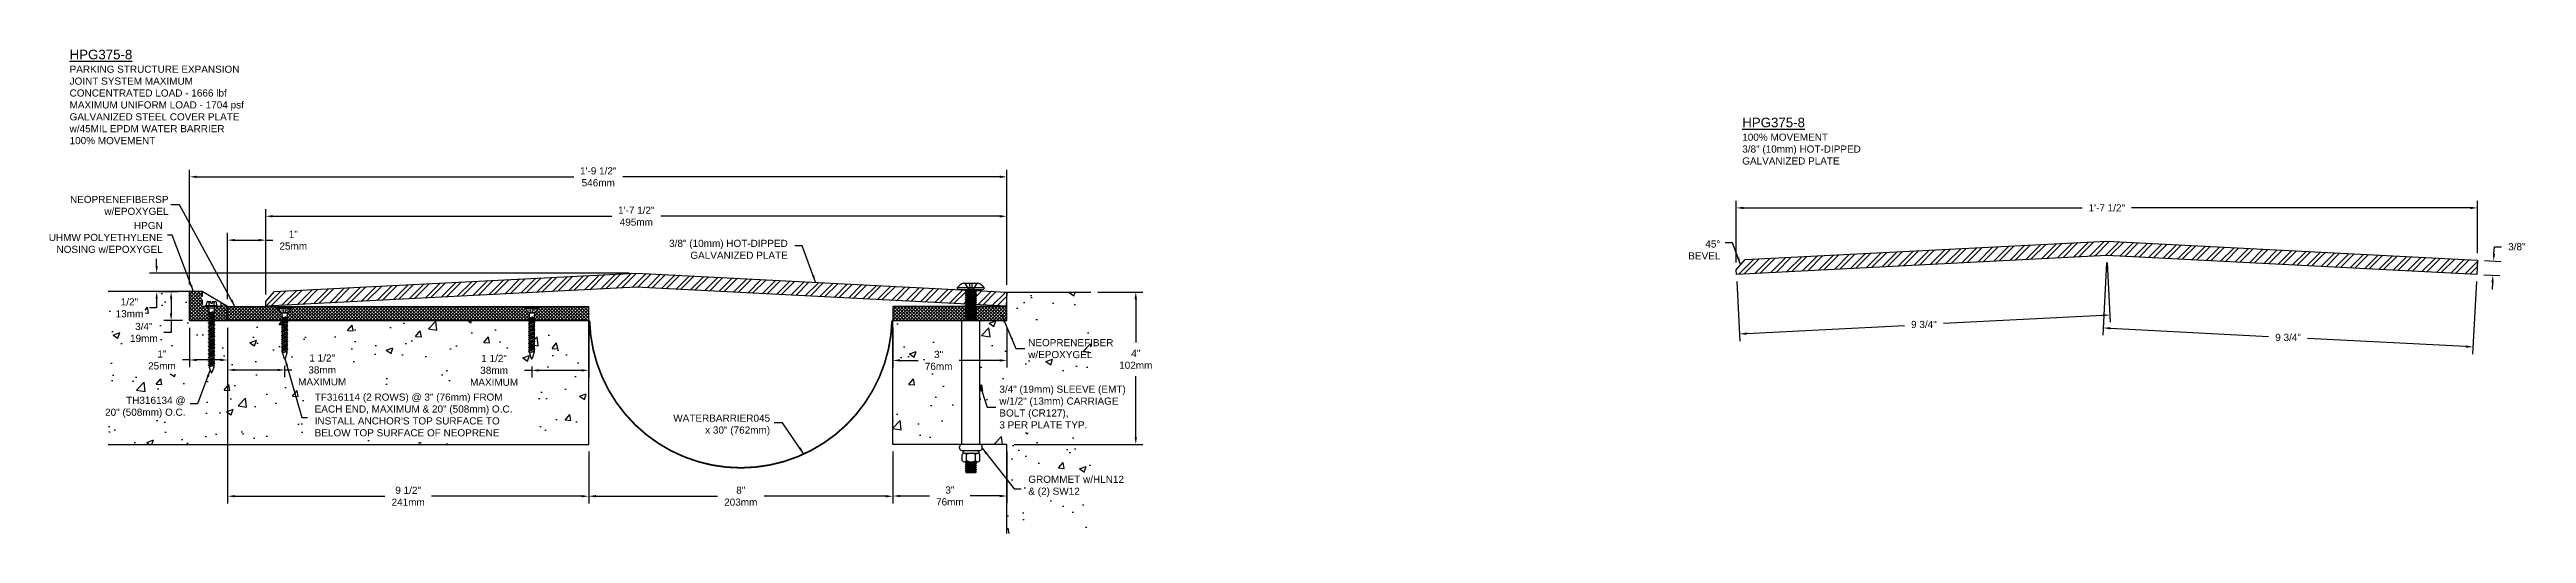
# Model space of a CAD drawing. Extents: x -5.3 to 59.9, y 0 to 12.7.
import ezdxf

# ---------------------------------------------------------------- set-up
doc = ezdxf.new("R2010")
doc.units = 0
doc.header["$MEASUREMENT"] = 0
doc.linetypes.add('HIDDEN', pattern=[0.375, 0.25, -0.125])
doc.layers.get('0').update_dxf_attribs({"linetype": 'CONTINUOUS'})
doc.layers.get('DEFPOINTS').update_dxf_attribs({"linetype": 'CONTINUOUS'})
for name, color, linetype in [('ANCHORS', 4, 'CONTINUOUS'), ('CONDITIONS', 1, 'CONTINUOUS'), ('DIMENSIONS', 3, 'CONTINUOUS'), ('FILLERS', 2, 'CONTINUOUS'), ('METALS', 7, 'CONTINUOUS'), ('TEXT', 2, 'CONTINUOUS')]:
    doc.layers.add(name, color=color, linetype=linetype)
doc.styles.add('ARIAL', font='ARIAL.TTF')
doc.dimstyles.new('ARIAL', dxfattribs={"dimtxt": 0.1875, "dimasz": 0.1875, "dimexe": 0.1875, "dimexo": 0.1875, "dimgap": 0.1875, "dimtad": 0, "dimtih": 1, "dimtoh": 1, "dimdec": 4, "dimzin": 0, "dimtxsty": 'ARIAL', "dimcen": 0.09, "dimazin": 3, "dimtfac": 1, "dimtdec": 4, "dimtofl": 0, "dimtmove": 0, "dimatfit": 3, "dimtolj": 1, "dimtzin": 0})

msp = doc.modelspace()

# ---------------------------------------------------------------- texts
at = {"layer": 'TEXT', "char_height": 0.25, "width": 4.59375, "attachment_point": 1, "style": 'ARIAL'}
for s, insert in [('{\\LHPG375-8\\P\\H0.75x;\\lPARKING STRUCTURE EXPANSION JOINT SYSTEM MAXIMUM CONCENTRATED LOAD - 1666 lbf\\PMAXIMUM UNIFORM LOAD - 1704 psf\\PGALVANIZED STEEL COVER PLATE\\Pw/45MIL EPDM WATER BARRIER\\P100% MOVEMENT}', (-4.76143, 12.70149)), ('{\\LHPG375-8\\P\\H0.75x;\\l100% MOVEMENT\\P3/8" (10mm) HOT-DIPPED\\PGALVANIZED PLATE}', (39.2306, 10.91655))]:
    msp.add_mtext(s, dxfattribs=dict(at, insert=insert))
at = {"layer": 'TEXT', "char_height": 0.1875, "style": 'ARIAL'}
for s, insert, attachment_point in [('NEOPRENEFIBERSP\\Pw/EPOXYGEL', (-2.1599, 8.61347), 6), ('HPGN\\PUHMW POLYETHYLENE\\PNOSING w/EPOXYGEL', (-2.31148, 7.77138), 6), ('45°\\PBEVEL', (38.65558, 7.69423), 3), ('NEOPRENEFIBER\\Pw/EPOXYGEL', (20.44964, 4.85149), 4), ('\\A1;TH316134 @\\P20" (508mm) O.C.', (-1.71276, 3.31015), 6), ('3/4" (19mm) SLEEVE (EMT)\\Pw/1/2" (13mm) CARRIAGE\\PBOLT (CR127),\\P3 PER PLATE TYP.', (19.69219, 3.31718), 4), ('GROMMET w/HLN12\\P& (2) SW12', (20.45354, 1.23675), 4)]:
    msp.add_mtext(s, dxfattribs=dict(at, insert=insert, attachment_point=attachment_point))
at = {"layer": 'TEXT', "color": 2, "char_height": 0.1875, "style": 'ARIAL'}
for s, insert, attachment_point in [('3/8" (10mm) HOT-DIPPED\\PGALVANIZED PLATE', (14.12663, 7.45945), 6), ('TF316114 (2 ROWS) @ 3" (76mm) FROM\\PEACH END, MAXIMUM & 20" (508mm) O.C.\\PINSTALL ANCHOR\'S TOP SURFACE TO\\PBELOW TOP SURFACE OF NEOPRENE', (1.68428, 3.1094), 4), ('WATERBARRIER045\\Px 30" (762mm)', (13.66267, 2.84234), 6)]:
    msp.add_mtext(s, dxfattribs=dict(at, insert=insert, attachment_point=attachment_point))

# ---------------------------------------------------------------- blocks, each defined once
blk = doc.blocks.new('*D8')
at = {"layer": 'DEFPOINTS', "color": 0}
for p in [(22.097, 6.338), (23.28, 6.338), (19.891, 2.338)]:
    blk.add_point(p, dxfattribs=at)
at = {"layer": 'DIMENSIONS', "color": 0}
for p, q in [((22.284, 6.338), (23.467, 6.338)), ((23.28, 6.15), (23.28, 5.011)), ((23.28, 2.525), (23.28, 4.133)), ((20.079, 2.338), (23.467, 2.338))]:
    blk.add_line(p, q, dxfattribs=at)
for points in [[(23.248, 6.15), (23.311, 6.15), (23.28, 6.338)], [(23.248, 2.525), (23.311, 2.525), (23.28, 2.338)]]:
    blk.add_solid(points, dxfattribs=at)
at = {"layer": 'DIMENSIONS', "color": 0, "insert": (23.28, 4.572), "char_height": 0.1875, "attachment_point": 5, "style": 'ARIAL'}
blk.add_mtext('\\A1;{4"}\\P{102mm}', dxfattribs=at)
blk = doc.blocks.new('*D9')
at = {"layer": 'DEFPOINTS', "color": 0}
for p in [(19.891, 9.364), (19.891, 6.588), (-1.606, 6.35)]:
    blk.add_point(p, dxfattribs=at)
at = {"layer": 'DIMENSIONS', "color": 0}
for p, q in [((-1.606, 6.537), (-1.606, 9.551)), ((-1.419, 9.364), (8.496, 9.364)), ((19.704, 9.364), (9.789, 9.364)), ((19.891, 6.775), (19.891, 9.551))]:
    blk.add_line(p, q, dxfattribs=at)
for points in [[(-1.419, 9.395), (-1.419, 9.333), (-1.606, 9.364)], [(19.704, 9.395), (19.704, 9.333), (19.891, 9.364)]]:
    blk.add_solid(points, dxfattribs=at)
at = {"layer": 'DIMENSIONS', "color": 0, "insert": (9.143, 9.364), "char_height": 0.1875, "attachment_point": 5, "style": 'ARIAL'}
blk.add_mtext('\\A1;1\'-9 1/2"\\P546mm', dxfattribs=at)
blk = doc.blocks.new('*D10')
at = {"layer": 'DEFPOINTS', "color": 0}
for p in [(19.891, 8.329), (0.396, 6.088), (19.891, 6.338)]:
    blk.add_point(p, dxfattribs=at)
at = {"layer": 'DIMENSIONS', "color": 0}
for p, q in [((0.396, 6.276), (0.396, 8.516)), ((19.891, 6.525), (19.891, 8.516)), ((0.583, 8.329), (9.497, 8.329)), ((19.704, 8.329), (10.79, 8.329))]:
    blk.add_line(p, q, dxfattribs=at)
for points in [[(0.583, 8.36), (0.583, 8.297), (0.396, 8.329)], [(19.704, 8.36), (19.704, 8.297), (19.891, 8.329)]]:
    blk.add_solid(points, dxfattribs=at)
at = {"layer": 'DIMENSIONS', "color": 0, "insert": (10.144, 8.329), "char_height": 0.1875, "attachment_point": 5, "style": 'ARIAL'}
blk.add_mtext('\\A1;1\'-7 1/2"\\P495mm', dxfattribs=at)
blk = doc.blocks.new('*D11')
at = {"layer": 'DEFPOINTS', "color": 0}
for p in [(8.891, 2.338), (16.891, 2.338), (16.891, 0.976)]:
    blk.add_point(p, dxfattribs=at)
at = {"layer": 'DIMENSIONS', "color": 0}
for p, q in [((8.891, 2.15), (8.891, 0.788)), ((16.891, 2.15), (16.891, 0.788)), ((9.079, 0.976), (12.279, 0.976)), ((16.704, 0.976), (13.503, 0.976))]:
    blk.add_line(p, q, dxfattribs=at)
for points in [[(9.079, 1.007), (9.079, 0.945), (8.891, 0.976)], [(16.704, 1.007), (16.704, 0.945), (16.891, 0.976)]]:
    blk.add_solid(points, dxfattribs=at)
at = {"layer": 'DIMENSIONS', "color": 0, "insert": (12.891, 0.976), "char_height": 0.1875, "attachment_point": 5, "style": 'ARIAL'}
blk.add_mtext('\\A1;8"\\P203mm', dxfattribs=at)
blk = doc.blocks.new('*D12')
at = {"layer": 'DEFPOINTS', "color": 0}
for p in [(16.891, 5.588), (19.891, 5.588), (19.891, 4.543)]:
    blk.add_point(p, dxfattribs=at)
at = {"layer": 'DIMENSIONS', "color": 0}
for p, q in [((16.891, 5.4), (16.891, 4.356)), ((19.891, 5.4), (19.891, 4.356)), ((17.079, 4.543), (17.558, 4.543)), ((19.704, 4.543), (18.631, 4.543))]:
    blk.add_line(p, q, dxfattribs=at)
for points in [[(17.079, 4.574), (17.079, 4.512), (16.891, 4.543)], [(19.704, 4.574), (19.704, 4.512), (19.891, 4.543)]]:
    blk.add_solid(points, dxfattribs=at)
at = {"layer": 'DIMENSIONS', "color": 0, "insert": (18.095, 4.543), "char_height": 0.1875, "attachment_point": 5, "style": 'ARIAL'}
blk.add_mtext('\\A1;{3"}\\P{76mm}', dxfattribs=at)
blk = doc.blocks.new('*D13')
at = {"layer": 'DEFPOINTS', "color": 0}
for p in [(-0.606, 5.588), (8.891, 2.338), (8.891, 0.976)]:
    blk.add_point(p, dxfattribs=at)
at = {"layer": 'DIMENSIONS', "color": 0}
for p, q in [((-0.606, 5.4), (-0.606, 0.788)), ((8.891, 2.15), (8.891, 0.788)), ((-0.419, 0.976), (3.531, 0.976)), ((8.704, 0.976), (4.754, 0.976))]:
    blk.add_line(p, q, dxfattribs=at)
for points in [[(-0.419, 1.007), (-0.419, 0.945), (-0.606, 0.976)], [(8.704, 1.007), (8.704, 0.945), (8.891, 0.976)]]:
    blk.add_solid(points, dxfattribs=at)
at = {"layer": 'DIMENSIONS', "color": 0, "insert": (4.143, 0.976), "char_height": 0.1875, "attachment_point": 5, "style": 'ARIAL'}
blk.add_mtext('\\A1;9 1/2"\\P241mm', dxfattribs=at)
blk = doc.blocks.new('*D14')
at = {"layer": 'DEFPOINTS', "color": 0}
for p in [(-2.472, 6.838), (10.144, 6.838), (-2.609, 6.35)]:
    blk.add_point(p, dxfattribs=at)
at = {"layer": 'DIMENSIONS', "color": 0}
for p, q in [((-2.472, 7.026), (-2.472, 7.213)), ((9.956, 6.838), (-2.659, 6.838)), ((-2.472, 5.923), (-2.659, 5.923)), ((-2.472, 6.162), (-2.472, 5.923)), ((-2.421, 6.35), (-2.284, 6.35))]:
    blk.add_line(p, q, dxfattribs=at)
for points in [[(-2.503, 7.026), (-2.44, 7.026), (-2.472, 6.838)], [(-2.503, 6.162), (-2.44, 6.162), (-2.472, 6.35)]]:
    blk.add_solid(points, dxfattribs=at)
at = {"layer": 'DIMENSIONS', "color": 0, "insert": (-3.188, 5.923), "char_height": 0.1875, "attachment_point": 5, "style": 'ARIAL'}
blk.add_mtext('\\A1;{1/2"}\\P{13mm}', dxfattribs=at)
blk = doc.blocks.new('*D15')
at = {"layer": 'DEFPOINTS', "color": 0}
for p in [(-2.609, 6.35), (-2.092, 6.35), (-1.606, 5.588)]:
    blk.add_point(p, dxfattribs=at)
at = {"layer": 'DIMENSIONS', "color": 0}
for p, q in [((-2.421, 6.35), (-1.904, 6.35)), ((-2.092, 6.162), (-2.092, 5.775)), ((-1.794, 5.588), (-2.279, 5.588)), ((-2.092, 5.277), (-2.279, 5.277)), ((-2.092, 5.588), (-2.092, 5.277))]:
    blk.add_line(p, q, dxfattribs=at)
for points in [[(-2.123, 6.162), (-2.061, 6.162), (-2.092, 6.35)], [(-2.123, 5.775), (-2.061, 5.775), (-2.092, 5.588)]]:
    blk.add_solid(points, dxfattribs=at)
at = {"layer": 'DIMENSIONS', "color": 0, "insert": (-2.808, 5.277), "char_height": 0.1875, "attachment_point": 5, "style": 'ARIAL'}
blk.add_mtext('\\A1;{3/4"}\\P{19mm}', dxfattribs=at)
blk = doc.blocks.new('*D16')
at = {"layer": 'DEFPOINTS', "color": 0}
for p in [(16.891, 2.338), (19.891, 2.338), (19.891, 0.982)]:
    blk.add_point(p, dxfattribs=at)
at = {"layer": 'DIMENSIONS', "color": 0}
for p, q in [((16.891, 2.15), (16.891, 0.795)), ((19.891, 2.15), (19.891, 0.795)), ((17.079, 0.982), (17.854, 0.982)), ((19.704, 0.982), (18.928, 0.982))]:
    blk.add_line(p, q, dxfattribs=at)
for points in [[(17.079, 1.013), (17.079, 0.951), (16.891, 0.982)], [(19.704, 1.013), (19.704, 0.951), (19.891, 0.982)]]:
    blk.add_solid(points, dxfattribs=at)
at = {"layer": 'DIMENSIONS', "color": 0, "insert": (18.391, 0.982), "char_height": 0.1875, "attachment_point": 5, "style": 'ARIAL'}
blk.add_mtext('\\A1;3"\\P76mm', dxfattribs=at)
blk = doc.blocks.new('*D17')
at = {"layer": 'DEFPOINTS', "color": 0}
for p in [(0.396, 7.701), (-0.606, 5.963), (0.396, 6.088)]:
    blk.add_point(p, dxfattribs=at)
at = {"layer": 'DIMENSIONS', "color": 0}
for p, q in [((-0.606, 6.15), (-0.606, 7.889)), ((0.396, 6.276), (0.396, 7.889)), ((-0.418, 7.701), (0.208, 7.701)), ((0.396, 7.701), (0.583, 7.701))]:
    blk.add_line(p, q, dxfattribs=at)
for points in [[(-0.418, 7.733), (-0.418, 7.67), (-0.606, 7.701)], [(0.208, 7.733), (0.208, 7.67), (0.396, 7.701)]]:
    blk.add_solid(points, dxfattribs=at)
at = {"layer": 'DIMENSIONS', "color": 0, "insert": (1.122, 7.701), "char_height": 0.1875, "attachment_point": 5, "style": 'ARIAL'}
blk.add_mtext('\\A1;{1"}\\P{25mm}', dxfattribs=at)
blk = doc.blocks.new('TH316134')
for p, q in [((-0.157, 0), (-0.157, 0.019)), ((-0.157, 0.019), (0.157, 0.019)), ((-0.157, 0), (0.157, 0)), ((-0.135, 0.029), (-0.129, 0.1)), ((-0.115, 0), (-0.07, -0.045)), ((-0.097, 0.128), (-0.027, 0.128)), ((-0.065, 0.019), (-0.065, 0.1)), ((-0.023, 0.082), (-0.027, 0.128)), ((-0.023, 0.082), (0.023, 0.082)), ((0.023, 0.082), (0.027, 0.128)), ((0.027, 0.128), (0.097, 0.128)), ((0.064, 0.019), (0.064, 0.1)), ((0.115, 0), (0.07, -0.045)), ((0.135, 0.029), (0.129, 0.1)), ((0.157, 0.019), (0.157, 0)), ((-0.086, -0.234), (0.086, -0.184)), ((-0.086, -0.234), (-0.062, -0.221)), ((-0.086, -0.234), (-0.062, -0.247)), ((-0.086, -0.336), (0.086, -0.285)), ((-0.086, -0.336), (-0.062, -0.323)), ((-0.086, -0.336), (-0.062, -0.349)), ((-0.086, -0.437), (0.086, -0.387)), ((-0.086, -0.437), (-0.062, -0.425)), ((-0.086, -0.437), (-0.062, -0.45)), ((-0.086, -0.539), (0.086, -0.488)), ((-0.086, -0.539), (-0.062, -0.526)), ((-0.086, -0.539), (-0.062, -0.552)), ((-0.086, -0.641), (0.086, -0.59)), ((-0.086, -0.641), (-0.062, -0.628)), ((-0.086, -0.641), (-0.062, -0.654)), ((-0.074, -0.184), (0.032, -0.147)), ((-0.074, -0.184), (-0.062, -0.177)), ((-0.074, -0.184), (-0.062, -0.19)), ((-0.074, -0.285), (0.074, -0.234)), ((-0.074, -0.285), (-0.062, -0.279)), ((-0.074, -0.285), (-0.062, -0.291)), ((-0.074, -0.387), (0.074, -0.336)), ((-0.074, -0.387), (-0.062, -0.381)), ((-0.074, -0.387), (-0.062, -0.393)), ((-0.074, -0.488), (0.074, -0.437)), ((-0.074, -0.488), (-0.062, -0.482)), ((-0.074, -0.488), (-0.062, -0.494)), ((-0.074, -0.59), (0.074, -0.539)), ((-0.074, -0.59), (-0.062, -0.584)), ((-0.074, -0.59), (-0.062, -0.596)), ((-0.074, -0.691), (0.074, -0.641)), ((-0.07, -0.045), (-0.07, -0.112)), ((-0.07, -0.045), (0.07, -0.045)), ((-0.069, -0.122), (-0.063, -0.148)), ((-0.062, -0.177), (0.032, -0.147)), ((0.032, -0.147), (-0.062, -0.19)), ((-0.062, -0.157), (-0.062, -0.177)), ((0.062, -0.171), (-0.062, -0.221)), ((-0.062, -0.19), (-0.062, -0.221)), ((0.062, -0.197), (-0.062, -0.247)), ((-0.062, -0.279), (0.062, -0.228)), ((0.062, -0.241), (-0.062, -0.291)), ((-0.062, -0.247), (-0.062, -0.279)), ((0.062, -0.272), (-0.062, -0.323)), ((-0.062, -0.291), (-0.062, -0.323)), ((0.062, -0.298), (-0.062, -0.349)), ((-0.062, -0.381), (0.062, -0.33)), ((0.062, -0.342), (-0.062, -0.393)), ((-0.062, -0.349), (-0.062, -0.381)), ((0.062, -0.374), (-0.062, -0.425)), ((-0.062, -0.393), (-0.062, -0.425)), ((0.062, -0.4), (-0.062, -0.45)), ((-0.062, -0.482), (0.062, -0.431)), ((0.062, -0.444), (-0.062, -0.494)), ((-0.062, -0.45), (-0.062, -0.482)), ((0.062, -0.475), (-0.062, -0.526)), ((-0.062, -0.494), (-0.062, -0.526)), ((0.062, -0.501), (-0.062, -0.552)), ((-0.062, -0.584), (0.062, -0.533)), ((0.062, -0.545), (-0.062, -0.596)), ((-0.062, -0.552), (-0.062, -0.584)), ((0.062, -0.577), (-0.062, -0.628)), ((-0.062, -0.596), (-0.062, -0.628)), ((0.062, -0.603), (-0.062, -0.654)), ((-0.062, -0.685), (0.062, -0.634)), ((0.062, -0.647), (-0.062, -0.698)), ((0.062, -0.157), (0.062, -0.171)), ((0.086, -0.184), (0.062, -0.171)), ((0.086, -0.184), (0.062, -0.197)), ((0.062, -0.197), (0.062, -0.228)), ((0.074, -0.234), (0.062, -0.228)), ((0.074, -0.234), (0.062, -0.241)), ((0.062, -0.241), (0.062, -0.272)), ((0.086, -0.285), (0.062, -0.272)), ((0.086, -0.285), (0.062, -0.298)), ((0.062, -0.298), (0.062, -0.33)), ((0.074, -0.336), (0.062, -0.33)), ((0.074, -0.336), (0.062, -0.342)), ((0.062, -0.342), (0.062, -0.374)), ((0.086, -0.387), (0.062, -0.374)), ((0.086, -0.387), (0.062, -0.4)), ((0.062, -0.4), (0.062, -0.431)), ((0.074, -0.437), (0.062, -0.431)), ((0.074, -0.437), (0.062, -0.444)), ((0.062, -0.444), (0.062, -0.475)), ((0.086, -0.488), (0.062, -0.475)), ((0.086, -0.488), (0.062, -0.501)), ((0.062, -0.501), (0.062, -0.533)), ((0.074, -0.539), (0.062, -0.533)), ((0.074, -0.539), (0.062, -0.545)), ((0.062, -0.545), (0.062, -0.577)), ((0.086, -0.59), (0.062, -0.577)), ((0.086, -0.59), (0.062, -0.603)), ((0.062, -0.603), (0.062, -0.634)), ((0.074, -0.641), (0.062, -0.634)), ((0.074, -0.641), (0.062, -0.647)), ((0.062, -0.647), (0.062, -0.678)), ((0.069, -0.122), (0.063, -0.148)), ((0.07, -0.045), (0.07, -0.112)), ((-0.086, -0.742), (0.086, -0.691)), ((-0.086, -0.742), (-0.062, -0.729)), ((-0.086, -0.742), (-0.062, -0.755)), ((-0.086, -0.844), (0.086, -0.793)), ((-0.086, -0.844), (-0.062, -0.831)), ((-0.086, -0.844), (-0.062, -0.857)), ((-0.086, -0.945), (0.086, -0.895)), ((-0.086, -0.945), (-0.062, -0.932)), ((-0.086, -0.945), (-0.062, -0.958)), ((-0.086, -1.047), (0.086, -0.996)), ((-0.086, -1.047), (-0.062, -1.034)), ((-0.086, -1.047), (-0.062, -1.06)), ((-0.086, -1.141), (0.086, -1.09)), ((-0.086, -1.141), (-0.062, -1.128)), ((-0.086, -1.141), (-0.062, -1.154)), ((-0.086, -1.242), (0.086, -1.191)), ((-0.086, -1.242), (-0.062, -1.229)), ((-0.086, -1.242), (-0.062, -1.255)), ((-0.086, -1.344), (0.086, -1.293)), ((-0.074, -0.691), (-0.062, -0.685)), ((-0.074, -0.691), (-0.062, -0.698)), ((-0.074, -0.793), (0.074, -0.742)), ((-0.074, -0.793), (-0.062, -0.787)), ((-0.074, -0.793), (-0.062, -0.799)), ((-0.074, -0.895), (0.074, -0.844)), ((-0.074, -0.895), (-0.062, -0.888)), ((-0.074, -0.895), (-0.062, -0.901)), ((-0.074, -0.996), (0.074, -0.945)), ((-0.074, -0.996), (-0.062, -0.99)), ((-0.074, -0.996), (-0.062, -1.002)), ((-0.074, -1.09), (0.074, -1.039)), ((-0.074, -1.09), (-0.062, -1.084)), ((-0.074, -1.09), (-0.062, -1.096)), ((-0.074, -1.191), (0.074, -1.141)), ((-0.074, -1.191), (-0.062, -1.185)), ((-0.074, -1.191), (-0.062, -1.198)), ((-0.074, -1.293), (0.074, -1.242)), ((-0.074, -1.293), (-0.062, -1.287)), ((-0.074, -1.293), (-0.062, -1.299)), ((-0.062, -0.654), (-0.062, -0.685)), ((0.062, -0.678), (-0.062, -0.729)), ((-0.062, -0.698), (-0.062, -0.729)), ((0.062, -0.704), (-0.062, -0.755)), ((-0.062, -0.787), (0.062, -0.736)), ((0.062, -0.748), (-0.062, -0.799)), ((-0.062, -0.755), (-0.062, -0.787)), ((0.062, -0.78), (-0.062, -0.831)), ((-0.062, -0.799), (-0.062, -0.831)), ((0.062, -0.806), (-0.062, -0.857)), ((-0.062, -0.888), (0.062, -0.838)), ((0.062, -0.85), (-0.062, -0.901)), ((-0.062, -0.857), (-0.062, -0.888)), ((0.062, -0.882), (-0.062, -0.932)), ((-0.062, -0.901), (-0.062, -0.932)), ((0.062, -0.907), (-0.062, -0.958)), ((-0.062, -0.99), (0.062, -0.939)), ((0.062, -0.951), (-0.062, -1.002)), ((-0.062, -0.958), (-0.062, -0.99)), ((0.062, -0.983), (-0.062, -1.034)), ((-0.062, -1.002), (-0.062, -1.034)), ((0.062, -1.009), (-0.062, -1.06)), ((-0.062, -1.084), (0.062, -1.033)), ((0.062, -1.045), (-0.062, -1.096)), ((-0.062, -1.052), (-0.062, -1.084)), ((0.062, -1.077), (-0.062, -1.128)), ((-0.062, -1.096), (-0.062, -1.128)), ((0.062, -1.103), (-0.062, -1.154)), ((-0.062, -1.185), (0.062, -1.134)), ((0.062, -1.147), (-0.062, -1.198)), ((-0.062, -1.154), (-0.062, -1.185)), ((0.062, -1.178), (-0.062, -1.229)), ((-0.062, -1.198), (-0.062, -1.229)), ((0.062, -1.204), (-0.062, -1.255)), ((-0.062, -1.287), (0.062, -1.236)), ((0.062, -1.248), (-0.062, -1.299)), ((-0.062, -1.255), (-0.062, -1.287)), ((0.062, -1.28), (-0.062, -1.331)), ((-0.062, -1.299), (-0.062, -1.331)), ((0.086, -0.691), (0.062, -0.678)), ((0.086, -0.691), (0.062, -0.704)), ((0.062, -0.704), (0.062, -0.736)), ((0.074, -0.742), (0.062, -0.736)), ((0.074, -0.742), (0.062, -0.748)), ((0.062, -0.748), (0.062, -0.78)), ((0.086, -0.793), (0.062, -0.78)), ((0.086, -0.793), (0.062, -0.806)), ((0.062, -0.806), (0.062, -0.838)), ((0.074, -0.844), (0.062, -0.838)), ((0.074, -0.844), (0.062, -0.85)), ((0.062, -0.85), (0.062, -0.882)), ((0.086, -0.895), (0.062, -0.882)), ((0.086, -0.895), (0.062, -0.907)), ((0.062, -0.907), (0.062, -0.939)), ((0.074, -0.945), (0.062, -0.939)), ((0.074, -0.945), (0.062, -0.951)), ((0.062, -0.951), (0.062, -0.983)), ((0.086, -0.996), (0.062, -0.983)), ((0.086, -0.996), (0.062, -1.009)), ((0.062, -1.001), (0.062, -1.033)), ((0.074, -1.039), (0.062, -1.033)), ((0.074, -1.039), (0.062, -1.045)), ((0.062, -1.045), (0.062, -1.077)), ((0.086, -1.09), (0.062, -1.077)), ((0.086, -1.09), (0.062, -1.103)), ((0.062, -1.103), (0.062, -1.134)), ((0.074, -1.141), (0.062, -1.134)), ((0.074, -1.141), (0.062, -1.147)), ((0.062, -1.147), (0.062, -1.178)), ((0.086, -1.191), (0.062, -1.178)), ((0.086, -1.191), (0.062, -1.204)), ((0.062, -1.204), (0.062, -1.236)), ((0.074, -1.242), (0.062, -1.236)), ((0.074, -1.242), (0.062, -1.248)), ((0.062, -1.248), (0.062, -1.28)), ((0.086, -1.293), (0.062, -1.28)), ((0.086, -1.293), (0.062, -1.306)), ((-0.086, -1.344), (-0.062, -1.331)), ((-0.086, -1.344), (-0.062, -1.357)), ((-0.086, -1.445), (0.086, -1.395)), ((-0.086, -1.445), (-0.062, -1.432)), ((-0.086, -1.445), (-0.062, -1.458)), ((-0.086, -1.547), (0.086, -1.496)), ((-0.086, -1.547), (-0.062, -1.534)), ((-0.086, -1.547), (-0.062, -1.56)), ((-0.074, -1.395), (0.074, -1.344)), ((-0.074, -1.395), (-0.062, -1.388)), ((-0.074, -1.395), (-0.062, -1.401)), ((-0.074, -1.496), (0.074, -1.445)), ((-0.074, -1.496), (-0.062, -1.49)), ((-0.074, -1.496), (-0.062, -1.502)), ((0.062, -1.306), (-0.062, -1.357)), ((-0.062, -1.388), (0.062, -1.338)), ((0.062, -1.35), (-0.062, -1.401)), ((-0.062, -1.357), (-0.062, -1.388)), ((0.062, -1.382), (-0.062, -1.432)), ((-0.062, -1.401), (-0.062, -1.432)), ((0.062, -1.407), (-0.062, -1.458)), ((-0.062, -1.49), (0.062, -1.439)), ((0.062, -1.451), (-0.062, -1.502)), ((-0.062, -1.458), (-0.062, -1.49)), ((0.062, -1.483), (-0.062, -1.534)), ((-0.062, -1.502), (-0.062, -1.534)), ((0.062, -1.509), (-0.062, -1.56)), ((-0.062, -1.56), (-0.062, -1.586)), ((-0.06, -1.601), (-0.01, -1.744)), ((-0.034, -1.584), (0.062, -1.541)), ((-0.034, -1.584), (0.074, -1.547)), ((0.062, -1.553), (-0.034, -1.584)), ((0.06, -1.601), (0.01, -1.744)), ((0.062, -1.306), (0.062, -1.338)), ((0.074, -1.344), (0.062, -1.338)), ((0.074, -1.344), (0.062, -1.35)), ((0.062, -1.35), (0.062, -1.382)), ((0.086, -1.395), (0.062, -1.382)), ((0.086, -1.395), (0.062, -1.407)), ((0.062, -1.407), (0.062, -1.439)), ((0.074, -1.445), (0.062, -1.439)), ((0.074, -1.445), (0.062, -1.451)), ((0.062, -1.451), (0.062, -1.483)), ((0.086, -1.496), (0.062, -1.483)), ((0.086, -1.496), (0.062, -1.509)), ((0.062, -1.509), (0.062, -1.541)), ((0.074, -1.547), (0.062, -1.541)), ((0.074, -1.547), (0.062, -1.553)), ((0.062, -1.553), (0.062, -1.586))]:
    blk.add_line(p, q)
for centre, radius, start, end in [((-0.146, 0.03), 0.0112, 270, 355), ((-0.097, 0.095), 0.0327, 9.28497, 170.71503), ((0, 0.038), 0.0896, 107.42152, 136.04074), ((0, 0.038), 0.0896, 43.95926, 72.57848), ((0.097, 0.095), 0.0327, 9.28497, 170.71503), ((0.146, 0.03), 0.0112, 185, 270), ((-0.023, -0.112), 0.0465, 180, 191.9357), ((-0.109, -0.157), 0.0465, 0, 11.9357), ((0.109, -0.157), 0.0465, 168.0643, 180), ((0.023, -0.112), 0.0465, 348.0643, 0), ((-0.016, -1.586), 0.0465, 180, 199.30575), ((0, -1.739), 0.0106, 204.10008, 335.89992), ((0.016, -1.586), 0.0465, 340.69425, 0)]:
    blk.add_arc(centre, radius, start, end)
blk = doc.blocks.new('*D18')
at = {"layer": 'DEFPOINTS', "color": 0}
for p in [(-1.606, 5.588), (-0.606, 5.588), (-0.606, 4.554)]:
    blk.add_point(p, dxfattribs=at)
at = {"layer": 'DIMENSIONS', "color": 0}
for p, q in [((-1.606, 5.4), (-1.606, 4.367)), ((-0.606, 5.4), (-0.606, 4.367)), ((-1.606, 4.554), (-1.794, 4.554)), ((-0.794, 4.554), (-1.419, 4.554))]:
    blk.add_line(p, q, dxfattribs=at)
for points in [[(-1.419, 4.586), (-1.419, 4.523), (-1.606, 4.554)], [(-0.794, 4.586), (-0.794, 4.523), (-0.606, 4.554)]]:
    blk.add_solid(points, dxfattribs=at)
at = {"layer": 'DIMENSIONS', "color": 0, "insert": (-2.333, 4.554), "char_height": 0.1875, "attachment_point": 5, "style": 'ARIAL'}
blk.add_mtext('\\A1;1"\\P25mm', dxfattribs=at)
blk = doc.blocks.new('TF-316114')
for p, q in [((-0.163, 0), (0.163, 0)), ((-0.104, -0.013), (-0.113, 0)), ((-0.176, -0.029), (-0.175, -0.01)), ((-0.176, -0.029), (0.176, -0.029)), ((-0.176, -0.029), (-0.07, -0.141)), ((-0.082, -0.047), (-0.091, -0.032)), ((-0.086, -0.33), (0.086, -0.28)), ((-0.086, -0.33), (-0.062, -0.317)), ((-0.086, -0.33), (-0.062, -0.343)), ((-0.086, -0.432), (0.086, -0.381)), ((-0.086, -0.432), (-0.062, -0.419)), ((-0.086, -0.432), (-0.062, -0.445)), ((-0.086, -0.534), (0.086, -0.483)), ((-0.086, -0.534), (-0.062, -0.521)), ((-0.086, -0.534), (-0.062, -0.546)), ((-0.086, -0.635), (0.086, -0.584)), ((-0.086, -0.635), (-0.062, -0.622)), ((-0.086, -0.635), (-0.062, -0.648)), ((-0.074, -0.28), (0.032, -0.243)), ((-0.074, -0.28), (-0.062, -0.273)), ((-0.074, -0.28), (-0.062, -0.286)), ((-0.074, -0.381), (0.074, -0.33)), ((-0.074, -0.381), (-0.062, -0.375)), ((-0.074, -0.381), (-0.062, -0.387)), ((-0.074, -0.483), (0.074, -0.432)), ((-0.074, -0.483), (-0.062, -0.477)), ((-0.074, -0.483), (-0.062, -0.489)), ((-0.074, -0.584), (0.074, -0.534)), ((-0.074, -0.584), (-0.062, -0.578)), ((-0.074, -0.584), (-0.062, -0.59)), ((-0.074, -0.686), (0.074, -0.635)), ((-0.07, -0.141), (0.07, -0.141)), ((-0.07, -0.141), (-0.07, -0.208)), ((-0.053, -0.09), (-0.069, -0.066)), ((-0.069, -0.218), (-0.063, -0.244)), ((-0.062, -0.273), (0.032, -0.243)), ((0.032, -0.243), (-0.062, -0.286)), ((-0.062, -0.253), (-0.062, -0.273)), ((0.062, -0.267), (-0.062, -0.317)), ((-0.062, -0.286), (-0.062, -0.317)), ((0.062, -0.293), (-0.062, -0.343)), ((-0.062, -0.375), (0.062, -0.324)), ((0.062, -0.337), (-0.062, -0.387)), ((-0.062, -0.343), (-0.062, -0.375)), ((0.062, -0.368), (-0.062, -0.419)), ((-0.062, -0.387), (-0.062, -0.419)), ((0.062, -0.394), (-0.062, -0.445)), ((-0.062, -0.477), (0.062, -0.426)), ((0.062, -0.438), (-0.062, -0.489)), ((-0.062, -0.445), (-0.062, -0.477)), ((0.062, -0.47), (-0.062, -0.521)), ((-0.062, -0.489), (-0.062, -0.521)), ((0.062, -0.496), (-0.062, -0.546)), ((-0.062, -0.578), (0.062, -0.527)), ((0.062, -0.54), (-0.062, -0.59)), ((-0.062, -0.546), (-0.062, -0.578)), ((0.062, -0.571), (-0.062, -0.622)), ((-0.062, -0.59), (-0.062, -0.622)), ((0.062, -0.597), (-0.062, -0.648)), ((-0.062, -0.68), (0.062, -0.629)), ((0.062, -0.641), (-0.062, -0.692)), ((-0.062, -0.648), (-0.062, -0.68)), ((-0.031, -0.125), (-0.044, -0.104)), ((-0.031, -0.005), (-0.031, 0)), ((-0.03, -0.026), (-0.03, -0.019)), ((-0.028, -0.051), (-0.029, -0.032)), ((-0.026, -0.091), (-0.028, -0.065)), ((-0.024, -0.126), (-0.025, -0.11)), ((-0.024, -0.135), (-0.011, -0.135)), ((-0.002, -0.135), (0.018, -0.135)), ((0.037, -0.115), (0.024, -0.135)), ((0.024, -0.135), (0.025, -0.125)), ((0.025, -0.11), (0.026, -0.09)), ((0.027, -0.07), (0.029, -0.048)), ((0.03, -0.026), (0.031, -0.008)), ((0.066, -0.071), (0.049, -0.098)), ((0.062, -0.253), (0.062, -0.267)), ((0.086, -0.28), (0.062, -0.267)), ((0.086, -0.28), (0.062, -0.293)), ((0.062, -0.293), (0.062, -0.324)), ((0.074, -0.33), (0.062, -0.324)), ((0.074, -0.33), (0.062, -0.337)), ((0.062, -0.337), (0.062, -0.368)), ((0.086, -0.381), (0.062, -0.368)), ((0.086, -0.381), (0.062, -0.394)), ((0.062, -0.394), (0.062, -0.426)), ((0.074, -0.432), (0.062, -0.426)), ((0.074, -0.432), (0.062, -0.438)), ((0.062, -0.438), (0.062, -0.47)), ((0.086, -0.483), (0.062, -0.47)), ((0.086, -0.483), (0.062, -0.496)), ((0.062, -0.496), (0.062, -0.527)), ((0.074, -0.534), (0.062, -0.527)), ((0.074, -0.534), (0.062, -0.54)), ((0.062, -0.54), (0.062, -0.571)), ((0.086, -0.584), (0.062, -0.571)), ((0.086, -0.584), (0.062, -0.597)), ((0.062, -0.597), (0.062, -0.629)), ((0.074, -0.635), (0.062, -0.629)), ((0.074, -0.635), (0.062, -0.641)), ((0.062, -0.641), (0.062, -0.673)), ((0.069, -0.218), (0.063, -0.244)), ((0.07, -0.141), (0.176, -0.029)), ((0.07, -0.141), (0.07, -0.208)), ((0.09, -0.035), (0.075, -0.058)), ((0.11, -0.005), (0.098, -0.022)), ((0.176, -0.029), (0.175, -0.01)), ((-0.086, -0.737), (0.086, -0.686)), ((-0.086, -0.737), (-0.062, -0.724)), ((-0.086, -0.737), (-0.062, -0.75)), ((-0.086, -0.838), (0.086, -0.787)), ((-0.086, -0.838), (-0.062, -0.825)), ((-0.086, -0.838), (-0.062, -0.851)), ((-0.086, -0.94), (0.086, -0.889)), ((-0.086, -0.94), (-0.062, -0.927)), ((-0.086, -0.94), (-0.062, -0.953)), ((-0.086, -1.041), (0.086, -0.991)), ((-0.086, -1.041), (-0.062, -1.028)), ((-0.086, -1.041), (-0.062, -1.054)), ((-0.086, -1.143), (0.086, -1.092)), ((-0.086, -1.143), (-0.062, -1.13)), ((-0.086, -1.143), (-0.062, -1.156)), ((-0.074, -0.686), (-0.062, -0.68)), ((-0.074, -0.686), (-0.062, -0.692)), ((-0.074, -0.787), (0.074, -0.737)), ((-0.074, -0.787), (-0.062, -0.781)), ((-0.074, -0.787), (-0.062, -0.794)), ((-0.074, -0.889), (0.074, -0.838)), ((-0.074, -0.889), (-0.062, -0.883)), ((-0.074, -0.889), (-0.062, -0.895)), ((-0.074, -0.991), (0.074, -0.94)), ((-0.074, -0.991), (-0.062, -0.984)), ((-0.074, -0.991), (-0.062, -0.997)), ((-0.074, -1.092), (0.074, -1.041)), ((-0.074, -1.092), (-0.062, -1.086)), ((-0.074, -1.092), (-0.062, -1.098)), ((0.062, -0.673), (-0.062, -0.724)), ((-0.062, -0.692), (-0.062, -0.724)), ((0.062, -0.699), (-0.062, -0.75)), ((-0.062, -0.781), (0.062, -0.73)), ((0.062, -0.743), (-0.062, -0.794)), ((-0.062, -0.75), (-0.062, -0.781)), ((0.062, -0.774), (-0.062, -0.825)), ((-0.062, -0.794), (-0.062, -0.825)), ((0.062, -0.8), (-0.062, -0.851)), ((-0.062, -0.883), (0.062, -0.832)), ((0.062, -0.844), (-0.062, -0.895)), ((-0.062, -0.851), (-0.062, -0.883)), ((0.062, -0.876), (-0.062, -0.927)), ((-0.062, -0.895), (-0.062, -0.927)), ((0.062, -0.902), (-0.062, -0.953)), ((-0.062, -0.984), (0.062, -0.934)), ((0.062, -0.946), (-0.062, -0.997)), ((-0.062, -0.953), (-0.062, -0.984)), ((0.062, -0.978), (-0.062, -1.028)), ((-0.062, -0.997), (-0.062, -1.028)), ((0.062, -1.003), (-0.062, -1.054)), ((-0.062, -1.086), (0.062, -1.035)), ((0.062, -1.047), (-0.062, -1.098)), ((-0.062, -1.054), (-0.062, -1.086)), ((0.062, -1.079), (-0.062, -1.13)), ((-0.062, -1.098), (-0.062, -1.13)), ((0.062, -1.105), (-0.062, -1.156)), ((-0.062, -1.156), (-0.062, -1.182)), ((-0.06, -1.197), (-0.01, -1.34)), ((-0.034, -1.18), (0.062, -1.137)), ((-0.034, -1.18), (0.074, -1.143)), ((0.062, -1.149), (-0.034, -1.18)), ((0.06, -1.197), (0.01, -1.34)), ((0.086, -0.686), (0.062, -0.673)), ((0.086, -0.686), (0.062, -0.699)), ((0.062, -0.699), (0.062, -0.73)), ((0.074, -0.737), (0.062, -0.73)), ((0.074, -0.737), (0.062, -0.743)), ((0.062, -0.743), (0.062, -0.774)), ((0.086, -0.787), (0.062, -0.774)), ((0.086, -0.787), (0.062, -0.8)), ((0.062, -0.8), (0.062, -0.832)), ((0.074, -0.838), (0.062, -0.832)), ((0.074, -0.838), (0.062, -0.844)), ((0.062, -0.844), (0.062, -0.876)), ((0.086, -0.889), (0.062, -0.876)), ((0.086, -0.889), (0.062, -0.902)), ((0.062, -0.902), (0.062, -0.934)), ((0.074, -0.94), (0.062, -0.934)), ((0.074, -0.94), (0.062, -0.946)), ((0.062, -0.946), (0.062, -0.978)), ((0.086, -0.991), (0.062, -0.978)), ((0.086, -0.991), (0.062, -1.003)), ((0.062, -1.003), (0.062, -1.035)), ((0.074, -1.041), (0.062, -1.035)), ((0.074, -1.041), (0.062, -1.047)), ((0.062, -1.047), (0.062, -1.079)), ((0.086, -1.092), (0.062, -1.079)), ((0.086, -1.092), (0.062, -1.105)), ((0.062, -1.105), (0.062, -1.137)), ((0.074, -1.143), (0.062, -1.137)), ((0.074, -1.143), (0.062, -1.149)), ((0.062, -1.149), (0.062, -1.182))]:
    blk.add_line(p, q)
for centre, radius, start, end in [((-0.163, -0.011), 0.0112, 90, 175), ((-0.023, -0.208), 0.0465, 180, 191.9357), ((-0.109, -0.253), 0.0465, 0, 11.9357), ((0.109, -0.253), 0.0465, 168.0643, 180), ((0.023, -0.208), 0.0465, 348.0643, 0), ((0.163, -0.011), 0.0112, 5, 90), ((-0.016, -1.182), 0.0465, 180, 199.30575), ((0.016, -1.182), 0.0465, 340.69425, 0), ((0, -1.335), 0.0106, 204.10008, 335.89992)]:
    blk.add_arc(centre, radius, start, end)
blk = doc.blocks.new('TF316114')
blk.add_blockref('TF-316114', (0, 0))
blk = doc.blocks.new('HPGN')
at = {"layer": 'FILLERS'}
h = blk.add_hatch(dxfattribs=at)
h.set_pattern_fill('ANSI37', color=256, scale=0.5, style=0)
h.paths.add_polyline_path([(8.196, 21.167), (8.026, 21.266), (8.026, 21.17), (7.89, 21.17), (7.845, 21.125), (7.845, 21.058, -0.052126), (7.844, 21.048), (7.839, 21.023, 0.052126), (7.838, 21.013), (7.838, 21), (7.862, 20.987), (7.838, 20.974), (7.838, 20.942), (7.849, 20.936), (7.838, 20.93), (7.838, 20.898), (7.862, 20.885), (7.838, 20.872), (7.838, 20.84), (7.849, 20.834), (7.838, 20.828), (7.838, 20.796), (7.846, 20.792), (8.196, 20.792)])
h.paths.add_polyline_path([(7.706, 21.125), (7.661, 21.17), (7.526, 21.17), (7.526, 21.554), (7.196, 21.554), (7.196, 20.792), (7.713, 20.792), (7.713, 20.821), (7.689, 20.834), (7.713, 20.847), (7.713, 20.879), (7.702, 20.885), (7.713, 20.891), (7.713, 20.923), (7.689, 20.936), (7.713, 20.949), (7.713, 20.98), (7.702, 20.987), (7.713, 20.993), (7.713, 21.013, 0.052126), (7.712, 21.023), (7.707, 21.048, -0.052126), (7.706, 21.058)])
blk.add_lwpolyline([(8.196, 20.792), (8.196, 21.167), (7.526, 21.554), (7.196, 21.554), (7.196, 20.792)], close=True, dxfattribs=at)
at = {"layer": 'FILLERS', "linetype": 'HIDDEN', "ltscale": 0.5}
blk.add_lwpolyline([(7.526, 21.554), (7.526, 21.17), (8.026, 21.17), (8.026, 21.266)], dxfattribs=at)
blk = doc.blocks.new('NEOPRENEFIBERSP')
at = {"layer": 'FILLERS'}
h = blk.add_hatch(dxfattribs=at)
h.set_pattern_fill('ANSI37', color=256, scale=0.5, style=0)
h.set_pattern_definition([(45, (2.802326, 5.01768), (-0.04419417, 0.04419417), []), (135, (2.802326, 5.01768), (-0.04419417, -0.04419417), [])])
h.paths.add_polyline_path([(3.633, 20.792), (3.634, 20.793), (3.61, 20.806), (3.634, 20.819), (3.634, 20.85), (3.623, 20.856), (3.634, 20.863), (3.634, 20.883, 0.052126), (3.633, 20.892), (3.627, 20.923), (3.627, 20.995), (3.52, 21.108), (3.52, 21.167), (2.196, 21.167), (2.196, 20.792)])
h.paths.add_polyline_path([(3.873, 21.167), (3.873, 21.108), (3.766, 20.995), (3.766, 20.923), (3.76, 20.892, 0.052126), (3.759, 20.883), (3.759, 20.869), (3.783, 20.856), (3.759, 20.844), (3.759, 20.812), (3.77, 20.806), (3.759, 20.799), (3.759, 20.792), (10.131, 20.792), (10.132, 20.793), (10.108, 20.806), (10.132, 20.819), (10.132, 20.85), (10.12, 20.856), (10.132, 20.863), (10.132, 20.883, 0.052126), (10.131, 20.892), (10.124, 20.923), (10.124, 20.995), (10.018, 21.108), (10.018, 21.167)])
h.paths.add_polyline_path([(10.37, 21.167), (10.37, 21.108), (10.264, 20.995), (10.264, 20.923), (10.257, 20.892, 0.052126), (10.256, 20.883), (10.256, 20.869), (10.28, 20.856), (10.256, 20.844), (10.256, 20.812), (10.268, 20.806), (10.256, 20.799), (10.256, 20.792), (11.694, 20.792), (11.694, 21.167)])
at = {"color": 2}
for p in [(2.196, 21.167), (11.694, 20.792)]:
    blk.add_line(p, (11.694, 21.167), dxfattribs=at)
at = {"layer": 'FILLERS', "color": 2, "linetype": 'HIDDEN', "ltscale": 0.02}
for p, q in [((3.52, 21.108), (3.52, 21.167)), ((3.873, 21.108), (3.873, 21.167)), ((10.018, 21.108), (10.018, 21.167)), ((10.37, 21.108), (10.37, 21.167))]:
    blk.add_line(p, q, dxfattribs=at)
blk = doc.blocks.new('NEOPRENEFIBER')
at = {"layer": 'FILLERS'}
h = blk.add_hatch(dxfattribs=at)
h.set_pattern_fill('ANSI37', color=256, scale=0.5, style=0)
h.set_pattern_definition([(45, (-3.197674, 15.204624), (-0.04419417, 0.04419417), []), (135, (-3.197674, 15.204624), (-0.04419417, -0.04419417), [])])
h.paths.add_polyline_path([(16.694, 21.167), (15.875, 21.167), (15.892, 21.158), (15.855, 21.137), (15.855, 21.124), (15.892, 21.102), (15.855, 21.081), (15.855, 21.068), (15.892, 21.047), (15.855, 21.026), (15.855, 21.012), (15.892, 20.991), (15.855, 20.97), (15.855, 20.957), (15.892, 20.936), (15.855, 20.914), (15.855, 20.901), (15.892, 20.88), (15.855, 20.859), (15.855, 20.846), (15.892, 20.825), (15.855, 20.803), (15.855, 20.792), (15.972, 20.792), (16.694, 20.792)])
h.paths.add_polyline_path([(15.629, 21.04), (15.629, 21.053), (15.592, 21.075), (15.629, 21.096), (15.629, 21.109), (15.592, 21.13), (15.629, 21.151), (15.629, 21.164), (15.624, 21.167), (13.694, 21.167), (13.694, 20.792), (15.599, 20.792), (15.592, 20.797), (15.629, 20.818), (15.629, 20.831), (15.592, 20.852), (15.629, 20.874), (15.629, 20.887), (15.592, 20.908), (15.629, 20.929), (15.629, 20.942), (15.592, 20.963), (15.629, 20.985), (15.629, 20.998), (15.592, 21.019)])
for p, q in [((13.694, 21.167), (13.694, 20.792)), ((16.694, 21.167), (13.694, 21.167)), ((13.694, 21.167), (16.694, 21.167))]:
    blk.add_line(p, q, dxfattribs=at)
blk = doc.blocks.new('*D19')
at = {"layer": 'DEFPOINTS', "color": 0}
for p in [(58.568, 7.175), (58.549, 6.8), (58.973, 6.779)]:
    blk.add_point(p, dxfattribs=at)
at = {"layer": 'DIMENSIONS', "color": 0}
for p, q in [((59.002, 7.34), (59.012, 7.528)), ((59.012, 7.528), (59.199, 7.528)), ((58.736, 6.791), (59.16, 6.769)), ((58.755, 7.165), (59.18, 7.143)), ((58.964, 6.591), (58.954, 6.404))]:
    blk.add_line(p, q, dxfattribs=at)
for points in [[(58.971, 7.342), (59.033, 7.339), (58.992, 7.153)], [(58.932, 6.593), (58.995, 6.59), (58.973, 6.779)]]:
    blk.add_solid(points, dxfattribs=at)
at = {"layer": 'DIMENSIONS', "color": 0, "insert": (59.604, 7.528), "char_height": 0.1875, "attachment_point": 5, "style": 'ARIAL'}
blk.add_mtext('\\A1;3/8"', dxfattribs=at)
blk = doc.blocks.new('*D20')
at = {"layer": 'DEFPOINTS', "color": 0}
for p in [(48.82, 7.3), (58.549, 6.8), (58.451, 4.897)]:
    blk.add_point(p, dxfattribs=at)
at = {"layer": 'DIMENSIONS', "color": 0}
for p, q in [((48.811, 7.113), (48.713, 5.209)), ((58.539, 6.613), (58.441, 4.709)), ((48.91, 5.387), (53.073, 5.173)), ((58.264, 4.906), (54.1, 5.12))]:
    blk.add_line(p, q, dxfattribs=at)
for points in [[(48.911, 5.418), (48.908, 5.355), (48.722, 5.396)], [(58.265, 4.937), (58.262, 4.875), (58.451, 4.897)]]:
    blk.add_solid(points, dxfattribs=at)
at = {"layer": 'DIMENSIONS', "color": 0, "insert": (53.587, 5.146), "char_height": 0.1875, "attachment_point": 5, "style": 'ARIAL'}
blk.add_mtext('\\A1;9 3/4"', dxfattribs=at)
blk = doc.blocks.new('*D21')
at = {"layer": 'DEFPOINTS', "color": 0}
for p in [(48.82, 7.3), (39.079, 6.802), (39.159, 5.238)]:
    blk.add_point(p, dxfattribs=at)
at = {"layer": 'DIMENSIONS', "color": 0}
for p, q in [((39.088, 6.615), (39.168, 5.051)), ((48.83, 7.113), (48.91, 5.549)), ((39.346, 5.248), (43.494, 5.46)), ((48.713, 5.726), (44.522, 5.512))]:
    blk.add_line(p, q, dxfattribs=at)
for points in [[(39.344, 5.279), (39.348, 5.216), (39.159, 5.238)], [(48.711, 5.757), (48.715, 5.695), (48.9, 5.736)]]:
    blk.add_solid(points, dxfattribs=at)
at = {"layer": 'DIMENSIONS', "color": 0, "insert": (44.008, 5.486), "char_height": 0.1875, "attachment_point": 5, "style": 'ARIAL'}
blk.add_mtext('\\A1;9 3/4"', dxfattribs=at)
blk = doc.blocks.new('*D22')
at = {"layer": 'DEFPOINTS', "color": 0}
for p in [(58.568, 8.548), (58.568, 7.175), (39.073, 6.925)]:
    blk.add_point(p, dxfattribs=at)
at = {"layer": 'DIMENSIONS', "color": 0}
for p, q in [((39.073, 7.113), (39.073, 8.735)), ((39.26, 8.548), (48.174, 8.548)), ((58.38, 8.548), (49.467, 8.548)), ((58.568, 7.362), (58.568, 8.735))]:
    blk.add_line(p, q, dxfattribs=at)
for points in [[(39.26, 8.579), (39.26, 8.516), (39.073, 8.548)], [(58.38, 8.579), (58.38, 8.516), (58.568, 8.548)]]:
    blk.add_solid(points, dxfattribs=at)
at = {"layer": 'DIMENSIONS', "color": 0, "insert": (48.82, 8.548), "char_height": 0.1875, "attachment_point": 5, "style": 'ARIAL'}
blk.add_mtext('\\A1;1\'-7 1/2"', dxfattribs=at)
blk = doc.blocks.new('*D28')
at = {"layer": 'DEFPOINTS', "color": 0}
for p in [(-0.606, 5.588), (0.894, 4.585), (0.894, 4.292)]:
    blk.add_point(p, dxfattribs=at)
at = {"layer": 'DIMENSIONS', "color": 0}
for p, q in [((-0.606, 5.4), (-0.606, 4.104)), ((-0.419, 4.292), (0.707, 4.292)), ((0.894, 4.398), (0.894, 4.104)), ((0.894, 4.292), (1.082, 4.292))]:
    blk.add_line(p, q, dxfattribs=at)
for points in [[(-0.419, 4.323), (-0.419, 4.261), (-0.606, 4.292)], [(0.707, 4.323), (0.707, 4.261), (0.894, 4.292)]]:
    blk.add_solid(points, dxfattribs=at)
at = {"layer": 'DIMENSIONS', "color": 0, "insert": (1.882, 4.292), "char_height": 0.1875, "attachment_point": 5, "style": 'ARIAL'}
blk.add_mtext('\\A1;1 1/2"\\P38mm\\PMAXIMUM', dxfattribs=at)
blk = doc.blocks.new('*D29')
at = {"layer": 'DEFPOINTS', "color": 0}
for p in [(8.891, 5.574), (7.392, 4.572), (7.392, 4.281)]:
    blk.add_point(p, dxfattribs=at)
at = {"layer": 'DIMENSIONS', "color": 0}
for p, q in [((8.891, 5.386), (8.891, 4.094)), ((7.392, 4.281), (7.204, 4.281)), ((7.392, 4.384), (7.392, 4.094)), ((8.704, 4.281), (7.579, 4.281))]:
    blk.add_line(p, q, dxfattribs=at)
for points in [[(7.579, 4.312), (7.579, 4.25), (7.392, 4.281)], [(8.704, 4.312), (8.704, 4.25), (8.891, 4.281)]]:
    blk.add_solid(points, dxfattribs=at)
at = {"layer": 'DIMENSIONS', "color": 0, "insert": (6.403, 4.281), "char_height": 0.1875, "attachment_point": 5, "style": 'ARIAL'}
blk.add_mtext('\\A1;1 1/2"\\P38mm\\PMAXIMUM', dxfattribs=at)
blk = doc.blocks.new('HLN14S')
for p, q in [((-0.234, 0.03), (-0.234, 0.192)), ((-0.21, 0.213), (-0.21, 0.25)), ((-0.176, 0.222), (0.176, 0.222)), ((-0.176, 0), (0.176, 0)), ((-0.168, 0.292), (0.168, 0.292)), ((-0.117, 0.03), (-0.117, 0.192)), ((0.117, 0.03), (0.117, 0.192)), ((0.21, 0.213), (0.21, 0.25)), ((0.234, 0.03), (0.234, 0.192))]:
    blk.add_line(p, q)
for centre, radius, start, end in [((-0.176, 0.149), 0.0723, 35.77511, 144.22489), ((-0.176, 0.072), 0.0723, 215.77511, 324.22489), ((-0.168, 0.25), 0.0418, 90, 180), ((0, -0.022), 0.244, 61.28133, 118.71867), ((0, 0.244), 0.244, 241.28133, 298.71867), ((0.176, 0.149), 0.0723, 35.77511, 144.22489), ((0.176, 0.072), 0.0723, 215.77511, 324.22489), ((0.168, 0.25), 0.0418, 0, 90)]:
    blk.add_arc(centre, radius, start, end)
blk = doc.blocks.new('MBOLT-THD-3125X18')
for p, q in [((-0.037, 0.021), (0.263, 0.049)), ((-0.037, 0.021), (0, 0.042)), ((-0.037, 0.021), (0, 0)), ((0, 0.042), (0.226, 0.07)), ((0, 0.042), (0, 0.056)), ((0.226, 0.028), (0, 0)), ((0.226, 0.07), (0.226, 0.083)), ((0.263, 0.049), (0.226, 0.07)), ((0.263, 0.049), (0.226, 0.028))]:
    blk.add_line(p, q)
blk.add_point((0, 0.042))
blk = doc.blocks.new('CR127WEMT')
for p, q in [((0, 0.027), (0.703, 0.027)), ((0, 0), (0, 0.027)), ((0.159, 0.137), (0.543, 0.137)), ((0.192, 0.137), (0.29, -0.031)), ((0.32, 0.137), (0.326, -0.031)), ((0.382, 0.137), (0.376, -0.031)), ((0.511, 0.137), (0.412, -0.031)), ((0.703, 0), (0.703, 0.027)), ((0.031, -0.031), (0.671, -0.031)), ((0.201, -0.064), (0.501, -0.036)), ((0.201, -0.064), (0.238, -0.043)), ((0.201, -0.064), (0.238, -0.085)), ((0.201, -0.12), (0.501, -0.092)), ((0.201, -0.12), (0.238, -0.099)), ((0.201, -0.12), (0.238, -0.141)), ((0.201, -0.175), (0.501, -0.148)), ((0.201, -0.175), (0.238, -0.154)), ((0.201, -0.175), (0.238, -0.197)), ((0.201, -0.231), (0.501, -0.203)), ((0.201, -0.231), (0.238, -0.21)), ((0.201, -0.231), (0.238, -0.252)), ((0.201, -0.286), (0.501, -0.259)), ((0.201, -0.286), (0.238, -0.265)), ((0.201, -0.286), (0.238, -0.308)), ((0.201, -0.342), (0.501, -0.314)), ((0.201, -0.342), (0.238, -0.321)), ((0.201, -0.342), (0.238, -0.363)), ((0.201, -0.398), (0.501, -0.37)), ((0.201, -0.398), (0.238, -0.376)), ((0.201, -0.398), (0.238, -0.419)), ((0.201, -0.453), (0.501, -0.425)), ((0.201, -0.453), (0.238, -0.432)), ((0.201, -0.453), (0.238, -0.474)), ((0.201, -0.509), (0.501, -0.481)), ((0.201, -0.509), (0.238, -0.487)), ((0.201, -0.509), (0.238, -0.53)), ((0.201, -0.564), (0.501, -0.536)), ((0.201, -0.564), (0.238, -0.543)), ((0.201, -0.564), (0.238, -0.585)), ((0.201, -0.62), (0.501, -0.592)), ((0.201, -0.62), (0.238, -0.599)), ((0.201, -0.62), (0.238, -0.641)), ((0.201, -0.675), (0.501, -0.648)), ((0.238, -0.043), (0.238, -0.031)), ((0.238, -0.043), (0.334, -0.031)), ((0.464, -0.058), (0.238, -0.085)), ((0.238, -0.099), (0.464, -0.071)), ((0.238, -0.099), (0.238, -0.085)), ((0.464, -0.113), (0.238, -0.141)), ((0.238, -0.154), (0.464, -0.126)), ((0.238, -0.154), (0.238, -0.141)), ((0.464, -0.169), (0.238, -0.197)), ((0.238, -0.21), (0.464, -0.182)), ((0.238, -0.21), (0.238, -0.197)), ((0.464, -0.224), (0.238, -0.252)), ((0.238, -0.265), (0.464, -0.237)), ((0.238, -0.265), (0.238, -0.252)), ((0.464, -0.28), (0.238, -0.308)), ((0.238, -0.321), (0.464, -0.293)), ((0.238, -0.321), (0.238, -0.308)), ((0.464, -0.335), (0.238, -0.363)), ((0.238, -0.376), (0.464, -0.349)), ((0.238, -0.376), (0.238, -0.363)), ((0.464, -0.391), (0.238, -0.419)), ((0.238, -0.432), (0.464, -0.404)), ((0.238, -0.432), (0.238, -0.419)), ((0.464, -0.447), (0.238, -0.474)), ((0.238, -0.487), (0.464, -0.46)), ((0.238, -0.487), (0.238, -0.474)), ((0.464, -0.502), (0.238, -0.53)), ((0.238, -0.543), (0.464, -0.515)), ((0.238, -0.543), (0.238, -0.53)), ((0.464, -0.558), (0.238, -0.585)), ((0.238, -0.599), (0.464, -0.571)), ((0.238, -0.599), (0.238, -0.585)), ((0.464, -0.613), (0.238, -0.641)), ((0.238, -0.654), (0.464, -0.626)), ((0.238, -0.654), (0.238, -0.641)), ((0.501, -0.036), (0.464, -0.058)), ((0.464, -0.071), (0.464, -0.058)), ((0.501, -0.092), (0.464, -0.071)), ((0.501, -0.092), (0.464, -0.113)), ((0.464, -0.126), (0.464, -0.113)), ((0.501, -0.148), (0.464, -0.126)), ((0.501, -0.148), (0.464, -0.169)), ((0.464, -0.182), (0.464, -0.169)), ((0.501, -0.203), (0.464, -0.182)), ((0.501, -0.203), (0.464, -0.224)), ((0.464, -0.237), (0.464, -0.224)), ((0.501, -0.259), (0.464, -0.237)), ((0.501, -0.259), (0.464, -0.28)), ((0.464, -0.293), (0.464, -0.28)), ((0.501, -0.314), (0.464, -0.293)), ((0.501, -0.314), (0.464, -0.335)), ((0.464, -0.349), (0.464, -0.335)), ((0.501, -0.37), (0.464, -0.349)), ((0.501, -0.37), (0.464, -0.391)), ((0.464, -0.404), (0.464, -0.391)), ((0.501, -0.425), (0.464, -0.404)), ((0.501, -0.425), (0.464, -0.447)), ((0.464, -0.46), (0.464, -0.447)), ((0.501, -0.481), (0.464, -0.46)), ((0.501, -0.481), (0.464, -0.502)), ((0.464, -0.515), (0.464, -0.502)), ((0.501, -0.536), (0.464, -0.515)), ((0.501, -0.536), (0.464, -0.558)), ((0.464, -0.571), (0.464, -0.558)), ((0.501, -0.592), (0.464, -0.571)), ((0.501, -0.592), (0.464, -0.613)), ((0.464, -0.626), (0.464, -0.613)), ((0.501, -0.648), (0.464, -0.626)), ((0.501, -0.648), (0.464, -0.669)), ((0.501, -0.036), (0.492, -0.031)), ((0.12, -0.847), (0.582, -0.847)), ((0.12, -4.097), (0.12, -0.847)), ((0.201, -0.675), (0.238, -0.654)), ((0.201, -0.675), (0.238, -0.697)), ((0.201, -0.731), (0.501, -0.703)), ((0.201, -0.731), (0.238, -0.71)), ((0.201, -0.731), (0.238, -0.752)), ((0.201, -0.786), (0.501, -0.759)), ((0.201, -0.786), (0.238, -0.765)), ((0.201, -0.786), (0.238, -0.808)), ((0.201, -0.842), (0.501, -0.814)), ((0.201, -0.842), (0.238, -0.821)), ((0.201, -0.842), (0.209, -0.847)), ((0.464, -0.669), (0.238, -0.697)), ((0.238, -0.71), (0.464, -0.682)), ((0.238, -0.71), (0.238, -0.697)), ((0.464, -0.724), (0.238, -0.752)), ((0.238, -0.765), (0.464, -0.737)), ((0.238, -0.765), (0.238, -0.752)), ((0.464, -0.78), (0.238, -0.808)), ((0.238, -0.821), (0.464, -0.793)), ((0.238, -0.821), (0.238, -0.808)), ((0.464, -0.835), (0.374, -0.847)), ((0.464, -0.682), (0.464, -0.669)), ((0.501, -0.703), (0.464, -0.682)), ((0.501, -0.703), (0.464, -0.724)), ((0.464, -0.737), (0.464, -0.724)), ((0.501, -0.759), (0.464, -0.737)), ((0.501, -0.759), (0.464, -0.78)), ((0.464, -0.793), (0.464, -0.78)), ((0.501, -0.814), (0.464, -0.793)), ((0.501, -0.814), (0.464, -0.835)), ((0.464, -0.847), (0.464, -0.835)), ((0.582, -0.847), (0.582, -4.097)), ((0.058, -4.197), (0.058, -4.157)), ((0.594, -4.097), (0.118, -4.097)), ((0.118, -4.257), (0.594, -4.257)), ((0.201, -4.568), (0.383, -4.551)), ((0.201, -4.568), (0.231, -4.551)), ((0.482, -4.551), (0.464, -4.561)), ((0.654, -4.197), (0.654, -4.157)), ((0.201, -4.568), (0.238, -4.589)), ((0.224, -4.832), (0.238, -4.824)), ((0.224, -4.832), (0.476, -4.832)), ((0.464, -4.561), (0.238, -4.589)), ((0.238, -4.824), (0.464, -4.796)), ((0.238, -4.824), (0.238, -4.811)), ((0.343, -4.832), (0.501, -4.818)), ((0.464, -4.796), (0.464, -4.783)), ((0.501, -4.818), (0.464, -4.796)), ((0.501, -4.818), (0.476, -4.832))]:
    blk.add_line(p, q)
for centre, radius, start, end in [((0.351, -0.309), 0.486, 113.25277, 136.23884), ((0.031, 0), 0.0312, 180, 270), ((0.351, -0.309), 0.486, 43.76116, 66.74723), ((0.671, 0), 0.0312, 270, 0), ((0.118, -4.157), 0.06, 90, 180), ((0.118, -4.197), 0.06, 180, 270), ((0.594, -4.157), 0.06, 0, 90), ((0.594, -4.197), 0.06, 270, 0)]:
    blk.add_arc(centre, radius, start, end)
for p in [(0.238, -0.043), (0.238, -4.824)]:
    blk.add_point(p)
for name, p in [('HLN14S', (0.36, -4.551)), ('MBOLT-THD-3125X18', (0.238, -4.644)), ('MBOLT-THD-3125X18', (0.238, -4.7)), ('MBOLT-THD-3125X18', (0.238, -4.756)), ('MBOLT-THD-3125X18', (0.238, -4.811))]:
    blk.add_blockref(name, p)

# ---------------------------------------------------------------- dimensions: what is measured, and where the dimension line sits
at = {"layer": 'DIMENSIONS'}
for base, p1, p2, text, picture, middle in [((19.8912, 9.36378), (-1.60611, 6.34979), (19.8912, 6.58766), '<>\\P546mm', '*D9', (9.14255, 9.36378)), ((19.8912, 8.32852), (0.39584, 6.08814), (19.8912, 6.33766), '<>\\P495mm', '*D10', (10.14352, 8.32852)), ((8.8912, 0.9758), (-0.60611, 5.58766), (8.8912, 2.33766), '<>\\P241mm', '*D13', (4.14255, 0.9758)), ((0.8941, 4.29177), (-0.60611, 5.58766), (0.8941, 4.58541), '<>\\P38mm\\PMAXIMUM', '*D28', (1.88244, 4.29177)), ((7.39153, 4.28105), (8.8912, 5.57388), (7.39153, 4.57163), '<>\\P38mm\\PMAXIMUM', '*D29', (6.40319, 4.28105)), ((16.8912, 0.9758), (8.8912, 2.33766), (16.8912, 2.33766), '<>\\P203mm', '*D11', (12.8912, 0.9758)), ((19.8912, 0.98209), (16.8912, 2.33766), (19.8912, 2.33766), '<>\\P76mm', '*D16', (18.3912, 0.98209))]:
    dim = msp.add_linear_dim(base=base, p1=p1, p2=p2, text=text, dimstyle='ARIAL', dxfattribs=at)
    dim.commit()
    dim.dimension.update_dxf_attribs({"geometry": picture, "text_midpoint": middle})
dim = msp.add_linear_dim(base=(58.56799, 8.5475), p1=(39.07263, 6.92539), p2=(58.56799, 7.1749), dimstyle='ARIAL', dxfattribs=at)
dim.commit()
dim.dimension.update_dxf_attribs({"geometry": '*D22', "text_midpoint": (48.82031, 8.5475)})
for base, p1, p2, text, picture, middle in [((0.39584, 7.70148), (-0.6059, 5.96266), (0.39584, 6.08814), '{<>}\\P{25mm}', '*D17', (1.12243, 7.70148)), ((-0.60611, 4.55445), (-1.60611, 5.58766), (-0.60611, 5.58766), '<>\\P25mm', '*D18', (-2.33271, 4.55445)), ((19.8912, 4.54313), (16.8912, 5.58766), (19.8912, 5.58766), '{<>}\\P{76mm}', '*D12', (18.09464, 4.54313))]:
    dim = msp.add_linear_dim(base=base, p1=p1, p2=p2, text=text, dimstyle='ARIAL', dxfattribs=at)
    dim.commit()
    dim.dimension.update_dxf_attribs({"geometry": picture, "text_midpoint": middle, "dimtype": 160})
for base, p1, p2, text, picture, middle in [((-2.47156, 6.8383), (-2.6088, 6.34981), (10.14352, 6.8383), '{<>}\\P{13mm}', '*D14', (-3.18773, 5.9226)), ((-2.091859, 6.34981), (-1.606112, 5.587656), (-2.608796, 6.34981), '{<>}\\P{19mm}', '*D15', (-2.80803, 5.277447)), ((23.27959, 6.33766), (19.8912, 2.33766), (22.09685, 6.33766), '{<>}\\P{102mm}', '*D8', (23.27959, 4.57202))]:
    dim = msp.add_linear_dim(base=base, p1=p1, p2=p2, angle=90, text=text, dimstyle='ARIAL', dxfattribs=at)
    dim.commit()
    dim.dimension.update_dxf_attribs({"geometry": picture, "text_midpoint": middle, "dimtype": 160})
for base, p1, p2, angle, picture, middle in [((39.15882, 5.23813), (48.82026, 7.30006), (39.07891, 6.80243), 182.9243643, '*D21', (44.00786, 5.48584)), ((58.97322, 6.7786), (58.56799, 7.1749), (58.54876, 6.8004), 267.0598408, '*D19', (59.60361, 7.52761))]:
    dim = msp.add_linear_dim(base=base, p1=p1, p2=p2, angle=angle, dimstyle='ARIAL', dxfattribs=at)
    dim.commit()
    dim.dimension.update_dxf_attribs({"geometry": picture, "text_midpoint": middle, "dimtype": 161})
dim = msp.add_aligned_dim(p1=(48.82026, 7.30006), p2=(58.54876, 6.8004), distance=-1.90639, dimstyle='ARIAL', dxfattribs=at)
dim.commit()
dim.dimension.update_dxf_attribs({"geometry": '*D20', "text_midpoint": (53.58672, 5.14635)})

# ---------------------------------------------------------------- hatches: boundary and pattern name
at = {"layer": 'CONDITIONS'}
h = msp.add_hatch(dxfattribs=at)
h.set_pattern_fill('AR-CONC', color=256, scale=0.25, style=0)
h.paths.add_polyline_path([(0.95635, 5.58766), (0.95635, 5.56317), (0.98035, 5.55025), (0.95635, 5.53732), (0.95635, 5.50563), (0.96938, 5.49862), (0.95635, 5.49331), (0.95635, 5.46161), (0.98035, 5.44869), (0.95635, 5.43576), (0.95635, 5.40407), (0.96938, 5.39706), (0.95635, 5.39174), (0.95635, 5.36005), (0.98035, 5.34712), (0.95635, 5.3342), (0.95635, 5.30251), (0.96938, 5.29549), (0.95635, 5.29018), (0.95635, 5.25849), (0.98035, 5.24556), (0.95635, 5.23264), (0.95635, 5.20094), (0.96938, 5.19393), (0.95635, 5.18862), (0.95635, 5.15692), (0.98035, 5.144), (0.95635, 5.13107), (0.95635, 5.09938), (0.96938, 5.09237), (0.95635, 5.08706), (0.95635, 5.05536), (0.98035, 5.04244), (0.95635, 5.02951), (0.95635, 4.99782), (0.96938, 4.99081), (0.95635, 4.98549), (0.95635, 4.9538), (0.98035, 4.94087), (0.95635, 4.92795), (0.95635, 4.89626), (0.96938, 4.88924), (0.95635, 4.88393), (0.95635, 4.85224), (0.98035, 4.83931), (0.95635, 4.82639), (0.95635, 4.79469), (0.9678, 4.78853), (0.95635, 4.78237), (0.95635, 4.74184), (0.90433, 4.59332, -0.77412328), (0.88388, 4.59332), (0.83185, 4.74184), (0.83185, 4.77561), (0.80785, 4.78853), (0.83185, 4.80146), (0.83185, 4.83315), (0.81883, 4.84016), (0.83185, 4.84548), (0.83185, 4.87717), (0.80785, 4.89009), (0.83185, 4.90302), (0.83185, 4.93471), (0.81883, 4.94173), (0.83185, 4.94704), (0.83185, 4.97873), (0.80785, 4.99166), (0.83185, 5.00458), (0.83185, 5.03627), (0.81883, 5.04329), (0.83185, 5.0486), (0.83185, 5.08029), (0.80785, 5.09322), (0.83185, 5.10614), (0.83185, 5.13784), (0.81883, 5.14485), (0.83185, 5.15016), (0.83185, 5.18186), (0.80785, 5.19478), (0.83185, 5.20771), (0.83185, 5.2394), (0.81883, 5.24641), (0.83185, 5.25173), (0.83185, 5.28342), (0.80785, 5.29634), (0.83185, 5.30927), (0.83185, 5.34096), (0.81883, 5.34798), (0.83185, 5.35329), (0.83185, 5.38498), (0.80785, 5.39791), (0.83185, 5.41083), (0.83185, 5.44252), (0.81883, 5.44954), (0.83185, 5.45485), (0.83185, 5.48654), (0.80785, 5.49947), (0.83185, 5.51239), (0.83185, 5.54409), (0.81883, 5.5511), (0.83185, 5.55641), (0.83185, 5.58766), (-0.95677, 5.58766), (-0.94042, 5.57885), (-0.96442, 5.56592), (-0.96442, 5.53423), (-0.95139, 5.52722), (-0.96442, 5.5219), (-0.96442, 5.49021), (-0.94042, 5.47729), (-0.96442, 5.46436), (-0.96442, 5.43267), (-0.95139, 5.42565), (-0.96442, 5.42034), (-0.96442, 5.38865), (-0.94042, 5.37572), (-0.96442, 5.3628), (-0.96442, 5.33111), (-0.95139, 5.32409), (-0.96442, 5.31878), (-0.96442, 5.28709), (-0.94042, 5.27416), (-0.96442, 5.26124), (-0.96442, 5.22954), (-0.95139, 5.22253), (-0.96442, 5.21722), (-0.96442, 5.18552), (-0.94042, 5.1726), (-0.96442, 5.15967), (-0.96442, 5.12798), (-0.95139, 5.12097), (-0.96442, 5.11565), (-0.96442, 5.08396), (-0.94042, 5.07104), (-0.96442, 5.05811), (-0.96442, 5.02642), (-0.95139, 5.0194), (-0.96442, 5.01409), (-0.96442, 4.9824), (-0.94042, 4.96947), (-0.96442, 4.95655), (-0.96442, 4.93267), (-0.95139, 4.92565), (-0.96442, 4.92034), (-0.96442, 4.88865), (-0.94042, 4.87572), (-0.96442, 4.8628), (-0.96442, 4.83111), (-0.95139, 4.82409), (-0.96442, 4.81878), (-0.96442, 4.78709), (-0.94042, 4.77416), (-0.96442, 4.76124), (-0.96442, 4.72954), (-0.95139, 4.72253), (-0.96442, 4.71722), (-0.96442, 4.68552), (-0.94042, 4.6726), (-0.96442, 4.65967), (-0.96442, 4.62798), (-0.95139, 4.62097), (-0.96442, 4.61565), (-0.96442, 4.58396), (-0.94042, 4.57104), (-0.96442, 4.55811), (-0.96442, 4.52642), (-0.95139, 4.5194), (-0.96442, 4.51409), (-0.96442, 4.4824), (-0.94042, 4.46947), (-0.96442, 4.45655), (-0.96442, 4.42486), (-0.95297, 4.41869), (-0.96442, 4.41253), (-0.96442, 4.372), (-1.01644, 4.22348, -0.77412328), (-1.03689, 4.22348), (-1.08892, 4.372), (-1.08892, 4.40577), (-1.11292, 4.41869), (-1.08892, 4.43162), (-1.08892, 4.46331), (-1.10194, 4.47033), (-1.08892, 4.47564), (-1.08892, 4.50733), (-1.11292, 4.52026), (-1.08892, 4.53318), (-1.08892, 4.56487), (-1.10194, 4.57189), (-1.08892, 4.5772), (-1.08892, 4.60889), (-1.11292, 4.62182), (-1.08892, 4.63474), (-1.08892, 4.66644), (-1.10194, 4.67345), (-1.08892, 4.67876), (-1.08892, 4.71046), (-1.11292, 4.72338), (-1.08892, 4.73631), (-1.08892, 4.768), (-1.10194, 4.77501), (-1.08892, 4.78033), (-1.08892, 4.81202), (-1.11292, 4.82494), (-1.08892, 4.83787), (-1.08892, 4.86956), (-1.10194, 4.87658), (-1.08892, 4.88189), (-1.08892, 4.90577), (-1.11292, 4.91869), (-1.08892, 4.93162), (-1.08892, 4.96331), (-1.10194, 4.97033), (-1.08892, 4.97564), (-1.08892, 5.00733), (-1.11292, 5.02026), (-1.08892, 5.03318), (-1.08892, 5.06487), (-1.10194, 5.07189), (-1.08892, 5.0772), (-1.08892, 5.10889), (-1.11292, 5.12182), (-1.08892, 5.13474), (-1.08892, 5.16644), (-1.10194, 5.17345), (-1.08892, 5.17876), (-1.08892, 5.21046), (-1.11292, 5.22338), (-1.08892, 5.23631), (-1.08892, 5.268), (-1.10194, 5.27501), (-1.08892, 5.28033), (-1.08892, 5.31202), (-1.11292, 5.32494), (-1.08892, 5.33787), (-1.08892, 5.36956), (-1.10194, 5.37658), (-1.08892, 5.38189), (-1.08892, 5.41358), (-1.11292, 5.42651), (-1.08892, 5.43943), (-1.08892, 5.47112), (-1.10194, 5.47814), (-1.08892, 5.48345), (-1.08892, 5.51514), (-1.11292, 5.52807), (-1.08892, 5.54099), (-1.08892, 5.57269), (-1.10194, 5.5797), (-1.08892, 5.58501), (-1.08892, 5.58766), (-1.60611, 5.58766), (-1.60611, 6.34979), (-3.74527, 6.34979), (-3.74527, 3.72673), (-1.59089, 3.72673), (-1.59089, 2.9725), (-3.74527, 2.9725), (-3.74527, 2.33766), (8.8912, 2.33766), (8.8912, 5.58766), (7.45378, 5.58766), (7.45378, 5.56317), (7.47778, 5.55025), (7.45378, 5.53732), (7.45378, 5.50563), (7.4668, 5.49862), (7.45378, 5.49331), (7.45378, 5.46161), (7.47778, 5.44869), (7.45378, 5.43576), (7.45378, 5.40407), (7.4668, 5.39706), (7.45378, 5.39174), (7.45378, 5.36005), (7.47778, 5.34712), (7.45378, 5.3342), (7.45378, 5.30251), (7.4668, 5.29549), (7.45378, 5.29018), (7.45378, 5.25849), (7.47778, 5.24556), (7.45378, 5.23264), (7.45378, 5.20094), (7.4668, 5.19393), (7.45378, 5.18862), (7.45378, 5.15692), (7.47778, 5.144), (7.45378, 5.13107), (7.45378, 5.09938), (7.4668, 5.09237), (7.45378, 5.08706), (7.45378, 5.05536), (7.47778, 5.04244), (7.45378, 5.02951), (7.45378, 4.99782), (7.4668, 4.99081), (7.45378, 4.98549), (7.45378, 4.9538), (7.47778, 4.94087), (7.45378, 4.92795), (7.45378, 4.89626), (7.4668, 4.88924), (7.45378, 4.88393), (7.45378, 4.85224), (7.47778, 4.83931), (7.45378, 4.82639), (7.45378, 4.79469), (7.46522, 4.78853), (7.45378, 4.78237), (7.45378, 4.74184), (7.40175, 4.59332, -0.77412328), (7.38131, 4.59332), (7.32928, 4.74184), (7.32928, 4.77561), (7.30528, 4.78853), (7.32928, 4.80146), (7.32928, 4.83315), (7.31625, 4.84016), (7.32928, 4.84548), (7.32928, 4.87717), (7.30528, 4.89009), (7.32928, 4.90302), (7.32928, 4.93471), (7.31625, 4.94173), (7.32928, 4.94704), (7.32928, 4.97873), (7.30528, 4.99166), (7.32928, 5.00458), (7.32928, 5.03627), (7.31625, 5.04329), (7.32928, 5.0486), (7.32928, 5.08029), (7.30528, 5.09322), (7.32928, 5.10614), (7.32928, 5.13784), (7.31625, 5.14485), (7.32928, 5.15016), (7.32928, 5.18186), (7.30528, 5.19478), (7.32928, 5.20771), (7.32928, 5.2394), (7.31625, 5.24641), (7.32928, 5.25173), (7.32928, 5.28342), (7.30528, 5.29634), (7.32928, 5.30927), (7.32928, 5.34096), (7.31625, 5.34798), (7.32928, 5.35329), (7.32928, 5.38498), (7.30528, 5.39791), (7.32928, 5.41083), (7.32928, 5.44252), (7.31625, 5.44954), (7.32928, 5.45485), (7.32928, 5.48654), (7.30528, 5.49947), (7.32928, 5.51239), (7.32928, 5.54409), (7.31625, 5.5511), (7.32928, 5.55641), (7.32928, 5.58766)])
h.paths.add_polyline_path([(5.66806, 4.76827), (7.12345, 4.76827), (7.12345, 3.81652), (7.05158, 3.81652), (7.05158, 2.45173), (1.51752, 2.45173), (1.51752, 3.79856), (1.10427, 3.79856), (1.10427, 4.80419), (2.64949, 4.80419), (2.64949, 3.88835), (5.66806, 3.88835)], flags=16)
h.paths.add_polyline_path([(7.30528, 4.99166), (7.32928, 5.00458), (7.32928, 5.03627), (7.31625, 5.04329), (7.32928, 5.0486), (7.32928, 5.08029), (7.30528, 5.09322), (7.32928, 5.10614), (7.32928, 5.13784), (7.31625, 5.14485), (7.32928, 5.15016), (7.32928, 5.18186), (7.30528, 5.19478), (7.32928, 5.20771), (7.32928, 5.2394), (7.31625, 5.24641), (7.32928, 5.25173), (7.32928, 5.28342), (7.30528, 5.29634), (7.32928, 5.30927), (7.32928, 5.34096), (7.31625, 5.34798), (7.32928, 5.35329), (7.32928, 5.38498), (7.30528, 5.39791), (7.32928, 5.41083), (7.32928, 5.44252), (7.31625, 5.44954), (7.32928, 5.45485), (7.32928, 5.48654), (7.30528, 5.49947), (7.32928, 5.51239), (7.32928, 5.54409), (7.31625, 5.5511), (7.32928, 5.55641), (7.32928, 5.58811), (7.30528, 5.60103), (7.32928, 5.61396), (7.32928, 5.64565), (7.31783, 5.65181), (7.32928, 5.65798), (7.32928, 5.67811, 0.05212645), (7.32827, 5.68772), (7.32178, 5.71845), (7.32178, 5.79041), (7.21528, 5.90291), (7.21777, 5.93141), (7.56529, 5.93141), (7.56778, 5.90291), (7.46128, 5.79041), (7.46128, 5.71845), (7.45478, 5.68772, 0.12157914), (7.45553, 5.66545), (7.45378, 5.66474), (7.47778, 5.65181), (7.45378, 5.63889), (7.45378, 5.60719), (7.4668, 5.60018), (7.45378, 5.59487), (7.45378, 5.56317), (7.47778, 5.55025), (7.45378, 5.53732), (7.45378, 5.50563), (7.4668, 5.49862), (7.45378, 5.49331), (7.45378, 5.46161), (7.47778, 5.44869), (7.45378, 5.43576), (7.45378, 5.40407), (7.4668, 5.39706), (7.45378, 5.39174), (7.45378, 5.36005), (7.47778, 5.34712), (7.45378, 5.3342), (7.45378, 5.30251), (7.4668, 5.29549), (7.45378, 5.29018), (7.45378, 5.25849), (7.47778, 5.24556), (7.45378, 5.23264), (7.45378, 5.20094), (7.4668, 5.19393), (7.45378, 5.18862), (7.45378, 5.15692), (7.47778, 5.144), (7.45378, 5.13107), (7.45378, 5.09938), (7.4668, 5.09237), (7.45378, 5.08706), (7.45378, 5.05536), (7.47778, 5.04244), (7.45378, 5.02951), (7.45378, 4.99782), (7.4668, 4.99081), (7.45378, 4.98549), (7.45378, 4.9538), (7.47778, 4.94087), (7.45378, 4.92795), (7.45378, 4.89626), (7.4668, 4.88924), (7.45378, 4.88393), (7.45378, 4.85224), (7.47778, 4.83931), (7.45378, 4.82639), (7.45378, 4.79469), (7.46522, 4.78853), (7.45378, 4.78237), (7.45378, 4.74184), (7.40175, 4.59332, -0.77412328), (7.38131, 4.59332), (7.32928, 4.74184), (7.32928, 4.77561), (7.30528, 4.78853), (7.32928, 4.80146), (7.32928, 4.83315), (7.31625, 4.84016), (7.32928, 4.84548), (7.32928, 4.87717), (7.30528, 4.89009), (7.32928, 4.90302), (7.32928, 4.93471), (7.31625, 4.94173), (7.32928, 4.94704), (7.32928, 4.97873)], flags=16)
h.paths.add_polyline_path([(0.98035, 5.04244), (0.95635, 5.02951), (0.95635, 4.99782), (0.96938, 4.99081), (0.95635, 4.98549), (0.95635, 4.9538), (0.98035, 4.94087), (0.95635, 4.92795), (0.95635, 4.89626), (0.96938, 4.88924), (0.95635, 4.88393), (0.95635, 4.85224), (0.98035, 4.83931), (0.95635, 4.82639), (0.95635, 4.79469), (0.9678, 4.78853), (0.95635, 4.78237), (0.95635, 4.74184), (0.90433, 4.59332, -0.77412328), (0.88388, 4.59332), (0.83185, 4.74184), (0.83185, 4.77561), (0.80785, 4.78853), (0.83185, 4.80146), (0.83185, 4.83315), (0.81883, 4.84016), (0.83185, 4.84548), (0.83185, 4.87717), (0.80785, 4.89009), (0.83185, 4.90302), (0.83185, 4.93471), (0.81883, 4.94173), (0.83185, 4.94704), (0.83185, 4.97873), (0.80785, 4.99166), (0.83185, 5.00458), (0.83185, 5.03627), (0.81883, 5.04329), (0.83185, 5.0486), (0.83185, 5.08029), (0.80785, 5.09322), (0.83185, 5.10614), (0.83185, 5.13784), (0.81883, 5.14485), (0.83185, 5.15016), (0.83185, 5.18186), (0.80785, 5.19478), (0.83185, 5.20771), (0.83185, 5.2394), (0.81883, 5.24641), (0.83185, 5.25173), (0.83185, 5.28342), (0.80785, 5.29634), (0.83185, 5.30927), (0.83185, 5.34096), (0.81883, 5.34798), (0.83185, 5.35329), (0.83185, 5.38498), (0.80785, 5.39791), (0.83185, 5.41083), (0.83185, 5.44252), (0.81883, 5.44954), (0.83185, 5.45485), (0.83185, 5.48654), (0.80785, 5.49947), (0.83185, 5.51239), (0.83185, 5.54409), (0.81883, 5.5511), (0.83185, 5.55641), (0.83185, 5.58811), (0.80785, 5.60103), (0.83185, 5.61396), (0.83185, 5.64565), (0.82041, 5.65181), (0.83185, 5.65798), (0.83185, 5.67811, 0.05212645), (0.83085, 5.68772), (0.82435, 5.71845), (0.82435, 5.79041), (0.71785, 5.90291), (0.72034, 5.93141), (1.06786, 5.93141), (1.07035, 5.90291), (0.96385, 5.79041), (0.96385, 5.71845), (0.95736, 5.68772, 0.12157914), (0.95811, 5.66545), (0.95635, 5.66474), (0.98035, 5.65181), (0.95635, 5.63889), (0.95635, 5.60719), (0.96938, 5.60018), (0.95635, 5.59487), (0.95635, 5.56317), (0.98035, 5.55025), (0.95635, 5.53732), (0.95635, 5.50563), (0.96938, 5.49862), (0.95635, 5.49331), (0.95635, 5.46161), (0.98035, 5.44869), (0.95635, 5.43576), (0.95635, 5.40407), (0.96938, 5.39706), (0.95635, 5.39174), (0.95635, 5.36005), (0.98035, 5.34712), (0.95635, 5.3342), (0.95635, 5.30251), (0.96938, 5.29549), (0.95635, 5.29018), (0.95635, 5.25849), (0.98035, 5.24556), (0.95635, 5.23264), (0.95635, 5.20094), (0.96938, 5.19393), (0.95635, 5.18862), (0.95635, 5.15692), (0.98035, 5.144), (0.95635, 5.13107), (0.95635, 5.09938), (0.96938, 5.09237), (0.95635, 5.08706), (0.95635, 5.05536)], flags=16)
h.paths.add_polyline_path([(-0.94042, 4.96947), (-0.96442, 4.95655), (-0.96442, 4.93267), (-0.95139, 4.92565), (-0.96442, 4.92034), (-0.96442, 4.88865), (-0.94042, 4.87572), (-0.96442, 4.8628), (-0.96442, 4.83111), (-0.95139, 4.82409), (-0.96442, 4.81878), (-0.96442, 4.78709), (-0.94042, 4.77416), (-0.96442, 4.76124), (-0.96442, 4.72954), (-0.95139, 4.72253), (-0.96442, 4.71722), (-0.96442, 4.68552), (-0.94042, 4.6726), (-0.96442, 4.65967), (-0.96442, 4.62798), (-0.95139, 4.62097), (-0.96442, 4.61565), (-0.96442, 4.58396), (-0.94042, 4.57104), (-0.96442, 4.55811), (-0.96442, 4.52642), (-0.95139, 4.5194), (-0.96442, 4.51409), (-0.96442, 4.4824), (-0.94042, 4.46947), (-0.96442, 4.45655), (-0.96442, 4.42486), (-0.95297, 4.41869), (-0.96442, 4.41253), (-0.96442, 4.372), (-1.01644, 4.22348, -0.77412328), (-1.03689, 4.22348), (-1.08892, 4.372), (-1.08892, 4.40577), (-1.11292, 4.41869), (-1.08892, 4.43162), (-1.08892, 4.46331), (-1.10194, 4.47033), (-1.08892, 4.47564), (-1.08892, 4.50733), (-1.11292, 4.52026), (-1.08892, 4.53318), (-1.08892, 4.56487), (-1.10194, 4.57189), (-1.08892, 4.5772), (-1.08892, 4.60889), (-1.11292, 4.62182), (-1.08892, 4.63474), (-1.08892, 4.66644), (-1.10194, 4.67345), (-1.08892, 4.67876), (-1.08892, 4.71046), (-1.11292, 4.72338), (-1.08892, 4.73631), (-1.08892, 4.768), (-1.10194, 4.77501), (-1.08892, 4.78033), (-1.08892, 4.81202), (-1.11292, 4.82494), (-1.08892, 4.83787), (-1.08892, 4.86956), (-1.10194, 4.87658), (-1.08892, 4.88189), (-1.08892, 4.90577), (-1.11292, 4.91869), (-1.08892, 4.93162), (-1.08892, 4.96331), (-1.10194, 4.97033), (-1.08892, 4.97564), (-1.08892, 5.00733), (-1.11292, 5.02026), (-1.08892, 5.03318), (-1.08892, 5.06487), (-1.10194, 5.07189), (-1.08892, 5.0772), (-1.08892, 5.10889), (-1.11292, 5.12182), (-1.08892, 5.13474), (-1.08892, 5.16644), (-1.10194, 5.17345), (-1.08892, 5.17876), (-1.08892, 5.21046), (-1.11292, 5.22338), (-1.08892, 5.23631), (-1.08892, 5.268), (-1.10194, 5.27501), (-1.08892, 5.28033), (-1.08892, 5.31202), (-1.11292, 5.32494), (-1.08892, 5.33787), (-1.08892, 5.36956), (-1.10194, 5.37658), (-1.08892, 5.38189), (-1.08892, 5.41358), (-1.11292, 5.42651), (-1.08892, 5.43943), (-1.08892, 5.47112), (-1.10194, 5.47814), (-1.08892, 5.48345), (-1.08892, 5.51514), (-1.11292, 5.52807), (-1.08892, 5.54099), (-1.08892, 5.57269), (-1.10194, 5.5797), (-1.08892, 5.58501), (-1.08892, 5.61671), (-1.11292, 5.62963), (-1.08892, 5.64256), (-1.08892, 5.67425), (-1.10194, 5.68126), (-1.08892, 5.68658), (-1.08892, 5.71827), (-1.11292, 5.73119), (-1.08892, 5.74412), (-1.08892, 5.77581), (-1.10036, 5.78197), (-1.08892, 5.78814), (-1.08892, 5.80827, 0.05212645), (-1.08992, 5.81789), (-1.09642, 5.84861), (-1.09642, 5.92057), (-1.14142, 5.96557), (-1.18342, 5.96557), (-1.18342, 5.9911, 0.7784635), (-1.16188, 5.99459), (-1.15609, 6.0608, -0.41056306), (-1.12342, 6.09307), (-1.05385, 6.09307), (-1.04992, 6.04807), (-1.00342, 6.04807), (-0.99948, 6.09307), (-0.92992, 6.09307, -0.41056306), (-0.89724, 6.0608), (-0.89145, 5.99459, 0.7784635), (-0.86992, 5.9911), (-0.86992, 5.96557), (-0.91192, 5.96557), (-0.95692, 5.92057), (-0.95692, 5.84861), (-0.96341, 5.81789, 0.12157914), (-0.96266, 5.79562), (-0.96442, 5.7949), (-0.94042, 5.78197), (-0.96442, 5.76905), (-0.96442, 5.73736), (-0.95139, 5.73034), (-0.96442, 5.72503), (-0.96442, 5.69334), (-0.94042, 5.68041), (-0.96442, 5.66749), (-0.96442, 5.63579), (-0.95139, 5.62878), (-0.96442, 5.62347), (-0.96442, 5.59177), (-0.94042, 5.57885), (-0.96442, 5.56592), (-0.96442, 5.53423), (-0.95139, 5.52722), (-0.96442, 5.5219), (-0.96442, 5.49021), (-0.94042, 5.47729), (-0.96442, 5.46436), (-0.96442, 5.43267), (-0.95139, 5.42565), (-0.96442, 5.42034), (-0.96442, 5.38865), (-0.94042, 5.37572), (-0.96442, 5.3628), (-0.96442, 5.33111), (-0.95139, 5.32409), (-0.96442, 5.31878), (-0.96442, 5.28709), (-0.94042, 5.27416), (-0.96442, 5.26124), (-0.96442, 5.22954), (-0.95139, 5.22253), (-0.96442, 5.21722), (-0.96442, 5.18552), (-0.94042, 5.1726), (-0.96442, 5.15967), (-0.96442, 5.12798), (-0.95139, 5.12097), (-0.96442, 5.11565), (-0.96442, 5.08396), (-0.94042, 5.07104), (-0.96442, 5.05811), (-0.96442, 5.02642), (-0.95139, 5.0194), (-0.96442, 5.01409), (-0.96442, 4.9824)], flags=16)
h.paths.add_polyline_path([(-1.84244, 4.92989), (-1.84244, 4.19363), (-2.72285, 4.19363), (-2.72285, 4.84011), (-3.31579, 4.84011), (-3.31579, 5.54046), (-3.63921, 5.54046), (-3.63921, 6.22285), (-2.77676, 6.22285), (-2.77676, 5.70208), (-2.39943, 5.70208), (-2.39943, 4.92989)], flags=16)
h.paths.add_polyline_path([(-3.57577, 6.22312), (-2.79968, 6.22312), (-2.79968, 5.62208), (-3.57577, 5.62208)], flags=24)
h.paths.add_polyline_path([(-3.19608, 5.5779), (-2.41998, 5.5779), (-2.41998, 4.97699), (-3.19608, 4.97699)], flags=8)
h.paths.add_polyline_path([(-2.73118, 4.85369), (-1.93424, 4.85369), (-1.93424, 4.25521), (-2.73118, 4.25521)], flags=8)
h.paths.add_polyline_path([(1.22223, 4.74848), (2.54266, 4.74848), (2.54266, 3.83506), (1.22223, 3.83506)], flags=8)
h.paths.add_polyline_path([(5.74297, 4.73775), (7.0634, 4.73775), (7.0634, 3.82434), (5.74297, 3.82434)], flags=8)
h.paths.add_polyline_path([(1.63741, 3.72709), (6.8892, 3.72709), (6.8892, 2.49171), (1.63741, 2.49171)], flags=8)
h = msp.add_hatch(dxfattribs=at)
h.set_pattern_fill('AR-CONC', color=256, scale=0.25, style=0)
h.set_pattern_definition([(50, (3.1977, -15.2046), (1.79315, -0.15688), [0.1875, -2.0625]), (355, (3.1977, -15.2046), (-0.34688, 1.88048), [0.15, -1.65]), (100.4514, (3.3471, -15.2177), (1.44627, 1.7236), [0.15935, -1.75286]), (46.184, (3.1977, -14.7046), (2.6681, -0.4138), [0.28125, -3.09375]), (96.636, (3.42, -14.739), (2.33666, 2.4353), [0.23903, -2.62928]), (351.184, (3.1977, -14.7046), (2.33665, 2.4353), [0.225, -2.475]), (21, (3.4477, -14.8296), (1.49227, -1.00655), [0.1875, -2.0625]), (326, (3.4477, -14.8296), (0.60829, 1.81288), [0.15, -1.65]), (71.4514, (3.572, -14.9135), (2.10056, 0.80633), [0.15935, -1.75286]), (37.5, (3.1977, -15.2046), (0.0304, 0.832235), [0, -1.63, 0, -1.675, 0, -1.65625]), (7.5, (3.1977, -15.2046), (0.657674, 0.98603), [0, -0.955, 0, -1.5925, 0, -0.63125]), (327.5, (2.6402, -15.2046), (1.334556, -0.056387), [0, -0.625, 0, -1.95, 0, -2.5875]), (317.5, (2.3902, -15.2046), (1.457965, 0.250262), [0, -0.8125, 0, -1.295, 0, -1.8375])])
h.paths.add_polyline_path([(18.70808, 4.17593), (17.98928, 4.17593), (17.98928, 4.88885), (18.70808, 4.88885), (18.70808, 5.58766), (16.8912, 5.58766), (16.8912, 2.33766), (18.70808, 2.33766)])
h.paths.add_polyline_path([(22.09685, 4.05711), (22.09685, 5.26511), (21.02088, 5.26511), (21.02088, 5.06708), (20.28775, 5.06708), (20.28775, 5.62157), (22.09685, 5.62157), (22.09685, 6.33766), (19.8912, 6.33766), (19.8912, 5.96266), (19.8912, 5.58766), (19.16949, 5.58766), (19.16949, 2.33766), (19.8912, 2.33766), (19.8912, 0), (22.09685, 0), (22.09685, 0.88857), (21.57568, 0.88857), (21.57568, 1.56188), (22.09685, 1.56188), (22.09685, 2.65107), (19.47536, 2.65107), (19.47536, 4.05711)])
at = {"layer": 'METALS'}
h = msp.add_hatch(dxfattribs=at)
h.set_pattern_fill('ANSI32', color=256, scale=0.75, style=0)
h.set_pattern_definition([(45, (10.85657, 0), (-0.1988738, 0.1988738), []), (45, (10.98915, 0), (-0.1988738, 0.1988738), [])])
h.paths.add_polyline_path([(58.54876, 6.8004), (58.56799, 7.1749), (48.82031, 7.67555), (39.30749, 7.1896), (39.07263, 6.92539), (39.07891, 6.80243), (48.82026, 7.30006)])
h = msp.add_hatch(dxfattribs=at)
h.set_pattern_fill('ANSI32', color=256, scale=0.75, style=0)
h.paths.add_polyline_path([(19.87197, 5.96315), (19.8912, 6.33766), (19.05894, 6.3804), (19.05221, 6.37654), (19.05221, 6.36342), (19.08921, 6.3422), (19.05221, 6.32099), (19.05221, 6.30786), (19.08921, 6.28665), (19.05221, 6.26543), (19.05221, 6.25231), (19.08921, 6.23109), (19.05221, 6.20987), (19.05221, 6.19675), (19.08921, 6.17553), (19.05221, 6.15432), (19.05221, 6.1412), (19.08921, 6.11998), (19.05221, 6.09876), (19.05221, 6.08564), (19.08921, 6.06442), (19.05221, 6.04321), (19.05221, 6.03008), (19.09977, 6.00281)])
h.paths.add_polyline_path([(10.14352, 6.8383), (0.6307, 6.35235), (0.39584, 6.08814), (0.40212, 5.96518), (10.14347, 6.46281), (18.82346, 6.017), (18.78921, 6.03665), (18.82621, 6.05786), (18.82621, 6.07099), (18.78921, 6.0922), (18.82621, 6.11342), (18.82621, 6.12654), (18.78921, 6.14776), (18.82621, 6.16897), (18.82621, 6.1821), (18.78921, 6.20331), (18.82621, 6.22453), (18.82621, 6.23765), (18.78921, 6.25887), (18.82621, 6.28008), (18.82621, 6.29321), (18.78921, 6.31442), (18.82621, 6.33564), (18.82621, 6.34876), (18.78921, 6.36998), (18.82621, 6.3912), (18.82621, 6.39235), (18.61921, 6.40299, -0.02566336), (18.616, 6.40315)])

# ---------------------------------------------------------------- linework, layer by layer
at = {"layer": 'CONDITIONS'}
for points in [[(-3.74527, 2.33766), (8.8912, 2.33766), (8.8912, 5.58766), (-1.60611, 5.58766), (-1.60611, 6.34979), (-3.74527, 6.34979)], [(19.8912, 0), (19.8912, 2.33766), (16.8912, 2.33766), (16.8912, 5.58766), (19.8912, 5.58766), (19.8912, 6.33766), (22.09685, 6.33766)]]:
    msp.add_lwpolyline(points, dxfattribs=at)
at = {"layer": 'FILLERS'}
msp.add_line((19.8912, 5.58766), (19.8912, 5.96266), dxfattribs=at)
msp.add_lwpolyline([(-1.60611, 5.58766, 0.045, 0.045, 0), (8.91394, 5.58766, 0.045, 0.045, 0.97197018), (16.86847, 5.58766, 0.045, 0.045, 0), (19.8912, 5.58766, 0, 0, 0)], format="xyseb", dxfattribs=at)
at = {"layer": 'METALS'}
for points in [[(48.82026, 7.30006), (39.07891, 6.80243), (39.07263, 6.92539), (39.30749, 7.1896), (48.82031, 7.67555), (58.56799, 7.1749), (58.54876, 6.8004)], [(10.14347, 6.46281), (0.40212, 5.96518), (0.39584, 6.08814), (0.6307, 6.35235), (10.14352, 6.8383), (19.8912, 6.33766), (19.87197, 5.96315)]]:
    msp.add_lwpolyline(points, close=True, dxfattribs=at)

# ---------------------------------------------------------------- block references
at = {"layer": 'ANCHORS'}
for name, p in [('CR127WEMT', (18.58796, 6.43424)), ('TH316134', (-1.02667, 5.96557))]:
    msp.add_blockref(name, p, dxfattribs=at)
at = {"layer": 'ANCHORS', "color": 2}
for p in [(0.8941, 5.93141), (7.39153, 5.93141)]:
    msp.add_blockref('TF316114', p, dxfattribs=at)
at = {"layer": 'FILLERS'}
for name, p in [('HPGN', (-8.80233, -15.20462)), ('NEOPRENEFIBERSP', (-2.80233, -15.20462)), ('NEOPRENEFIBER', (3.19767, -15.20462))]:
    msp.add_blockref(name, p, dxfattribs=at)

msp.set_redraw_order([(e.dxf.handle, doc.entitydb.next_handle()) for e in msp.query("TEXT MTEXT ATTDEF DIMENSION ARC_DIMENSION")])  # texts and dimensions are drawn at this point

# ---------------------------------------------------------------- leaders
at = {"layer": 'TEXT', "color": 2}
msp.add_leader([(-0.41295, 5.96266), (-1.86861, 8.62995), (-2.09875, 8.62995)], dimstyle='ARIAL', dxfattribs=at)
at = {"layer": 'TEXT', "annotation_type": 0, "has_hookline": 1, "hookline_direction": 1}
for points, override, text_width in [([(-1.50394, 6.34979), (-2.06148, 7.83388), (-2.18648, 7.83388)], {"dimgap": 0.125, "dimtad": 0}, 2.96355), ([(39.18817, 7.06078), (38.97137, 7.63173), (38.78058, 7.63173)], {"dimgap": 0.125, "dimtad": 0}, 0.816), ([(-1.0613, 4.29318), (-1.39461, 3.4039), (-1.58776, 3.4039)], {"dimgap": 0.125}, 2.08578), ([(14.55094, 2.08457), (13.98893, 2.90484), (13.77365, 2.90484)], {"dimgap": 0.125, "dimtad": 0}, 2.53355)]:
    msp.add_leader(points, dimstyle='ARIAL', override=override, dxfattribs=dict(at, text_width=text_width))
at = {"layer": 'TEXT', "annotation_type": 0, "has_hookline": 1, "hookline_direction": 1, "text_width": 3.09528}
msp.add_leader([(14.86001, 6.59606), (14.50163, 7.54945), (14.31413, 7.54945)], dimstyle='ARIAL', dxfattribs=at)
at = {"layer": 'TEXT'}
for points in [[(19.75979, 5.71907), (20.12943, 4.85149), (20.35964, 4.85149)], [(19.16949, 3.92654), (19.37199, 3.31718), (19.60219, 3.31718)]]:
    msp.add_leader(points, dimstyle='ARIAL', dxfattribs=at)
at = {"layer": 'TEXT', "color": 2, "annotation_type": 0, "has_hookline": 1, "hookline_direction": 0}
for points, text_width in [([(0.90374, 4.59165), (1.34484, 3.0469), (1.49678, 3.0469)], 5.15804), ([(19.24168, 2.23696), (20.07854, 1.17425), (20.26604, 1.17425)], 2.49007)]:
    msp.add_leader(points, dimstyle='ARIAL', dxfattribs=dict(at, text_width=text_width))

doc.saveas('drawing.dxf')
